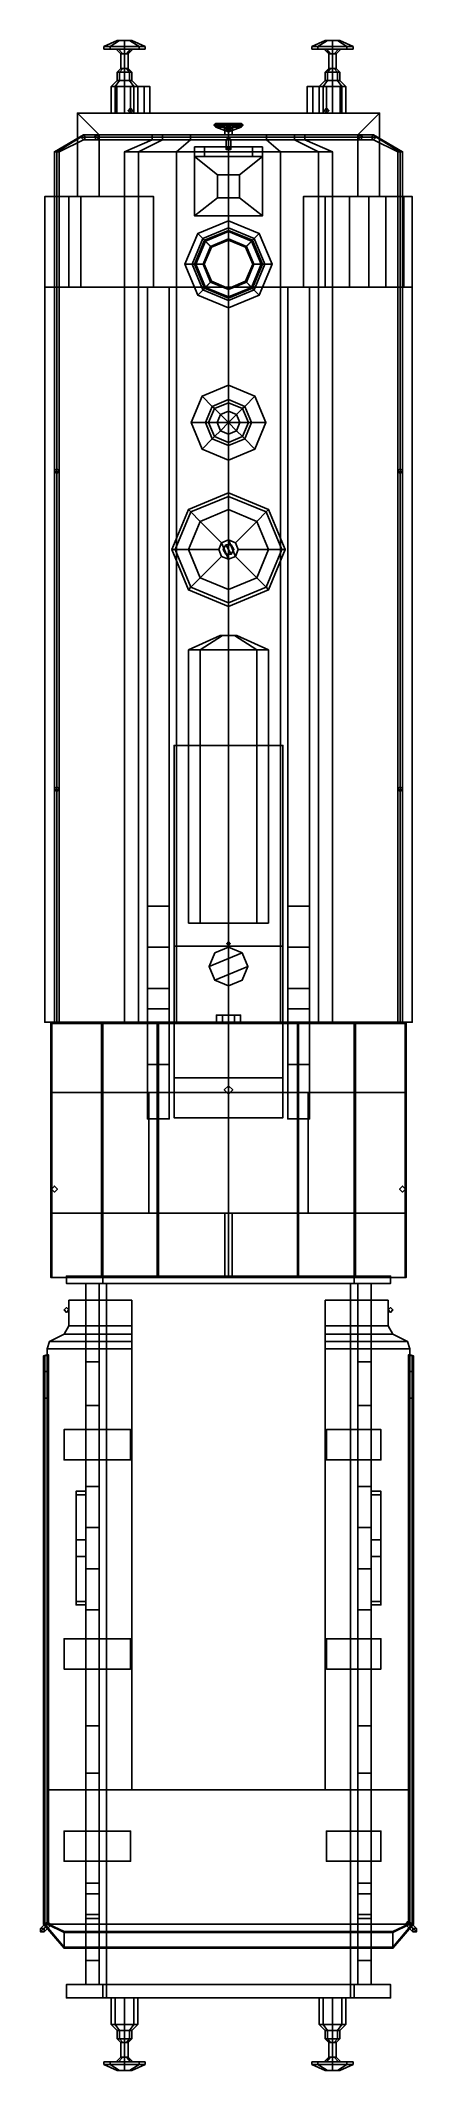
# Model space of a CAD drawing. Extents: x -1.6 to 1.6, y -8.4 to 8.4.
import ezdxf

# ---------------------------------------------------------------- set-up
doc = ezdxf.new("R2010")
doc.units = 0
doc.layers.get('0').update_dxf_attribs({"linetype": 'CONTINUOUS'})

msp = doc.modelspace()

# ---------------------------------------------------------------- linework, layer by layer
for points in [[(-1.03, 8.34, 1.04), (-0.98, 8.34, 1.16), (-0.902, 8.39, 1.082), (-0.92, 8.39, 1.04)], [(-0.98, 8.34, 0.92), (-1.03, 8.34, 1.04), (-0.92, 8.39, 1.04), (-0.902, 8.39, 0.998)], [(-0.98, 8.34, 1.16), (-1.03, 8.34, 1.04), (-1.03, 8.32, 1.04), (-0.98, 8.32, 1.16)], [(-1.03, 8.34, 1.04), (-0.98, 8.34, 0.92), (-0.98, 8.32, 0.92), (-1.03, 8.32, 1.04)], [(-0.98, 8.32, 0.92), (-0.69, 8.32, 1.04), (-0.74, 8.32, 1.16), (-1.03, 8.32, 1.04)], [(-1.03, 8.32, 1.04), (-0.74, 8.32, 1.16), (-0.86, 8.32, 1.21), (-0.98, 8.32, 1.16)], [(-0.98, 8.34, 1.16), (-0.86, 8.34, 1.21), (-0.86, 8.39, 1.1), (-0.902, 8.39, 1.082)], [(-0.86, 8.34, 0.87), (-0.98, 8.34, 0.92), (-0.902, 8.39, 0.998), (-0.86, 8.39, 0.98)], [(-0.86, 8.34, 1.21), (-0.98, 8.34, 1.16), (-0.98, 8.32, 1.16), (-0.86, 8.32, 1.21)], [(-0.98, 8.34, 0.92), (-0.86, 8.34, 0.87), (-0.86, 8.32, 0.87), (-0.98, 8.32, 0.92)], [(-0.86, 8.32, 0.87), (-0.74, 8.32, 0.92), (-0.69, 8.32, 1.04), (-0.98, 8.32, 0.92)], [(-0.89, 8.28, 1.04), (-0.875, 8.28, 1.055), (-0.909, 8.32, 1.089), (-0.93, 8.32, 1.04)], [(-0.875, 8.28, 1.025), (-0.89, 8.28, 1.04), (-0.93, 8.32, 1.04), (-0.909, 8.32, 0.991)], [(-0.818, 8.39, 0.998), (-0.92, 8.39, 1.04), (-0.902, 8.39, 1.082), (-0.8, 8.39, 1.04)], [(-0.86, 8.39, 0.98), (-0.902, 8.39, 0.998), (-0.92, 8.39, 1.04), (-0.818, 8.39, 0.998)], [(-0.875, 8.28, 1.055), (-0.86, 8.28, 1.07), (-0.86, 8.32, 1.11), (-0.909, 8.32, 1.089)], [(-0.86, 8.28, 1.01), (-0.875, 8.28, 1.025), (-0.909, 8.32, 0.991), (-0.86, 8.32, 0.97)], [(-0.8, 8.39, 1.04), (-0.902, 8.39, 1.082), (-0.86, 8.39, 1.1), (-0.818, 8.39, 1.082)], [(-0.89, 8.28, 1.04), (-0.86, 8.28, 1.01), (-0.86, 8.16, 1.01), (-0.89, 8.16, 1.04)], [(-0.86, 8.28, 1.07), (-0.89, 8.28, 1.04), (-0.89, 8.16, 1.04), (-0.86, 8.16, 1.07)], [(-0.86, 8.34, 1.21), (-0.74, 8.34, 1.16), (-0.818, 8.39, 1.082), (-0.86, 8.39, 1.1)], [(-0.74, 8.34, 0.92), (-0.86, 8.34, 0.87), (-0.86, 8.39, 0.98), (-0.818, 8.39, 0.998)], [(-0.74, 8.34, 1.16), (-0.86, 8.34, 1.21), (-0.86, 8.32, 1.21), (-0.74, 8.32, 1.16)], [(-0.86, 8.34, 0.87), (-0.74, 8.34, 0.92), (-0.74, 8.32, 0.92), (-0.86, 8.32, 0.87)], [(-0.86, 8.28, 1.07), (-0.845, 8.28, 1.055), (-0.811, 8.32, 1.089), (-0.86, 8.32, 1.11)], [(-0.845, 8.28, 1.025), (-0.86, 8.28, 1.01), (-0.86, 8.32, 0.97), (-0.811, 8.32, 0.991)], [(-0.86, 8.28, 1.01), (-0.83, 8.28, 1.04), (-0.83, 8.16, 1.04), (-0.86, 8.16, 1.01)], [(-0.83, 8.28, 1.04), (-0.86, 8.28, 1.07), (-0.86, 8.16, 1.07), (-0.83, 8.16, 1.04)], [(-0.845, 8.28, 1.055), (-0.83, 8.28, 1.04), (-0.79, 8.32, 1.04), (-0.811, 8.32, 1.089)], [(-0.83, 8.28, 1.04), (-0.845, 8.28, 1.025), (-0.811, 8.32, 0.991), (-0.79, 8.32, 1.04)], [(-0.74, 8.34, 1.16), (-0.69, 8.34, 1.04), (-0.8, 8.39, 1.04), (-0.818, 8.39, 1.082)], [(-0.69, 8.34, 1.04), (-0.74, 8.34, 0.92), (-0.818, 8.39, 0.998), (-0.8, 8.39, 1.04)], [(-0.69, 8.34, 1.04), (-0.74, 8.34, 1.16), (-0.74, 8.32, 1.16), (-0.69, 8.32, 1.04)], [(-0.74, 8.34, 0.92), (-0.69, 8.34, 1.04), (-0.69, 8.32, 1.04), (-0.74, 8.32, 0.92)], [(0.69, 8.34, 1.04), (0.74, 8.34, 1.16), (0.818, 8.39, 1.082), (0.8, 8.39, 1.04)], [(0.74, 8.34, 0.92), (0.69, 8.34, 1.04), (0.8, 8.39, 1.04), (0.818, 8.39, 0.998)], [(0.74, 8.34, 1.16), (0.69, 8.34, 1.04), (0.69, 8.32, 1.04), (0.74, 8.32, 1.16)], [(0.69, 8.34, 1.04), (0.74, 8.34, 0.92), (0.74, 8.32, 0.92), (0.69, 8.32, 1.04)], [(0.74, 8.32, 0.92), (1.03, 8.32, 1.04), (0.98, 8.32, 1.16), (0.69, 8.32, 1.04)], [(0.69, 8.32, 1.04), (0.98, 8.32, 1.16), (0.86, 8.32, 1.21), (0.74, 8.32, 1.16)], [(0.74, 8.34, 1.16), (0.86, 8.34, 1.21), (0.86, 8.39, 1.1), (0.818, 8.39, 1.082)], [(0.86, 8.34, 0.87), (0.74, 8.34, 0.92), (0.818, 8.39, 0.998), (0.86, 8.39, 0.98)], [(0.86, 8.34, 1.21), (0.74, 8.34, 1.16), (0.74, 8.32, 1.16), (0.86, 8.32, 1.21)], [(0.74, 8.34, 0.92), (0.86, 8.34, 0.87), (0.86, 8.32, 0.87), (0.74, 8.32, 0.92)], [(0.86, 8.32, 0.87), (0.98, 8.32, 0.92), (1.03, 8.32, 1.04), (0.74, 8.32, 0.92)], [(0.83, 8.28, 1.04), (0.845, 8.28, 1.055), (0.811, 8.32, 1.089), (0.79, 8.32, 1.04)], [(0.845, 8.28, 1.025), (0.83, 8.28, 1.04), (0.79, 8.32, 1.04), (0.811, 8.32, 0.991)], [(0.902, 8.39, 0.998), (0.8, 8.39, 1.04), (0.818, 8.39, 1.082), (0.92, 8.39, 1.04)], [(0.86, 8.39, 0.98), (0.818, 8.39, 0.998), (0.8, 8.39, 1.04), (0.902, 8.39, 0.998)], [(0.845, 8.28, 1.055), (0.86, 8.28, 1.07), (0.86, 8.32, 1.11), (0.811, 8.32, 1.089)], [(0.86, 8.28, 1.01), (0.845, 8.28, 1.025), (0.811, 8.32, 0.991), (0.86, 8.32, 0.97)], [(0.92, 8.39, 1.04), (0.818, 8.39, 1.082), (0.86, 8.39, 1.1), (0.902, 8.39, 1.082)], [(0.83, 8.28, 1.04), (0.86, 8.28, 1.01), (0.86, 8.16, 1.01), (0.83, 8.16, 1.04)], [(0.86, 8.28, 1.07), (0.83, 8.28, 1.04), (0.83, 8.16, 1.04), (0.86, 8.16, 1.07)], [(0.86, 8.34, 1.21), (0.98, 8.34, 1.16), (0.902, 8.39, 1.082), (0.86, 8.39, 1.1)], [(0.98, 8.34, 0.92), (0.86, 8.34, 0.87), (0.86, 8.39, 0.98), (0.902, 8.39, 0.998)], [(0.98, 8.34, 1.16), (0.86, 8.34, 1.21), (0.86, 8.32, 1.21), (0.98, 8.32, 1.16)], [(0.86, 8.34, 0.87), (0.98, 8.34, 0.92), (0.98, 8.32, 0.92), (0.86, 8.32, 0.87)], [(0.86, 8.28, 1.07), (0.875, 8.28, 1.055), (0.909, 8.32, 1.089), (0.86, 8.32, 1.11)], [(0.875, 8.28, 1.025), (0.86, 8.28, 1.01), (0.86, 8.32, 0.97), (0.909, 8.32, 0.991)], [(0.86, 8.28, 1.01), (0.89, 8.28, 1.04), (0.89, 8.16, 1.04), (0.86, 8.16, 1.01)], [(0.89, 8.28, 1.04), (0.86, 8.28, 1.07), (0.86, 8.16, 1.07), (0.89, 8.16, 1.04)], [(0.875, 8.28, 1.055), (0.89, 8.28, 1.04), (0.93, 8.32, 1.04), (0.909, 8.32, 1.089)], [(0.89, 8.28, 1.04), (0.875, 8.28, 1.025), (0.909, 8.32, 0.991), (0.93, 8.32, 1.04)], [(0.98, 8.34, 1.16), (1.03, 8.34, 1.04), (0.92, 8.39, 1.04), (0.902, 8.39, 1.082)], [(1.03, 8.34, 1.04), (0.98, 8.34, 0.92), (0.902, 8.39, 0.998), (0.92, 8.39, 1.04)], [(1.03, 8.34, 1.04), (0.98, 8.34, 1.16), (0.98, 8.32, 1.16), (1.03, 8.32, 1.04)], [(0.98, 8.34, 0.92), (1.03, 8.34, 1.04), (1.03, 8.32, 1.04), (0.98, 8.32, 0.92)], [(-0.97, 8.01, 1.04), (-0.938, 8.01, 1.118), (-0.902, 8.06, 1.082), (-0.92, 8.06, 1.04)], [(-0.938, 8.01, 0.962), (-0.97, 8.01, 1.04), (-0.92, 8.06, 1.04), (-0.902, 8.06, 0.998)], [(-0.938, 8.01, 1.118), (-0.86, 8.01, 1.15), (-0.86, 8.06, 1.1), (-0.902, 8.06, 1.082)], [(-0.86, 8.01, 0.93), (-0.938, 8.01, 0.962), (-0.902, 8.06, 0.998), (-0.86, 8.06, 0.98)], [(-0.875, 8.16, 1.055), (-0.89, 8.16, 1.04), (-0.92, 8.13, 1.04), (-0.902, 8.13, 1.082)], [(-0.89, 8.16, 1.04), (-0.875, 8.16, 1.025), (-0.902, 8.13, 0.998), (-0.92, 8.13, 1.04)], [(-0.902, 8.13, 1.082), (-0.92, 8.13, 1.04), (-0.92, 8.06, 1.04), (-0.902, 8.06, 1.082)], [(-0.92, 8.13, 1.04), (-0.902, 8.13, 0.998), (-0.902, 8.06, 0.998), (-0.92, 8.06, 1.04)], [(-0.86, 8.16, 1.07), (-0.875, 8.16, 1.055), (-0.902, 8.13, 1.082), (-0.86, 8.13, 1.1)], [(-0.875, 8.16, 1.025), (-0.86, 8.16, 1.01), (-0.86, 8.13, 0.98), (-0.902, 8.13, 0.998)], [(-0.86, 8.13, 1.1), (-0.902, 8.13, 1.082), (-0.902, 8.06, 1.082), (-0.86, 8.06, 1.1)], [(-0.902, 8.13, 0.998), (-0.86, 8.13, 0.98), (-0.86, 8.06, 0.98), (-0.902, 8.06, 0.998)], [(-0.845, 8.16, 1.055), (-0.86, 8.16, 1.07), (-0.86, 8.13, 1.1), (-0.818, 8.13, 1.082)], [(-0.86, 8.16, 1.01), (-0.845, 8.16, 1.025), (-0.818, 8.13, 0.998), (-0.86, 8.13, 0.98)], [(-0.818, 8.13, 1.082), (-0.86, 8.13, 1.1), (-0.86, 8.06, 1.1), (-0.818, 8.06, 1.082)], [(-0.86, 8.13, 0.98), (-0.818, 8.13, 0.998), (-0.818, 8.06, 0.998), (-0.86, 8.06, 0.98)], [(-0.86, 8.01, 1.15), (-0.782, 8.01, 1.118), (-0.818, 8.06, 1.082), (-0.86, 8.06, 1.1)], [(-0.782, 8.01, 0.962), (-0.86, 8.01, 0.93), (-0.86, 8.06, 0.98), (-0.818, 8.06, 0.998)], [(-0.83, 8.16, 1.04), (-0.845, 8.16, 1.055), (-0.818, 8.13, 1.082), (-0.8, 8.13, 1.04)], [(-0.845, 8.16, 1.025), (-0.83, 8.16, 1.04), (-0.8, 8.13, 1.04), (-0.818, 8.13, 0.998)], [(-0.8, 8.13, 1.04), (-0.818, 8.13, 1.082), (-0.818, 8.06, 1.082), (-0.8, 8.06, 1.04)], [(-0.818, 8.13, 0.998), (-0.8, 8.13, 1.04), (-0.8, 8.06, 1.04), (-0.818, 8.06, 0.998)], [(-0.782, 8.01, 1.118), (-0.75, 8.01, 1.04), (-0.8, 8.06, 1.04), (-0.818, 8.06, 1.082)], [(-0.75, 8.01, 1.04), (-0.782, 8.01, 0.962), (-0.818, 8.06, 0.998), (-0.8, 8.06, 1.04)], [(0.75, 8.01, 1.04), (0.782, 8.01, 1.118), (0.818, 8.06, 1.082), (0.8, 8.06, 1.04)], [(0.782, 8.01, 0.962), (0.75, 8.01, 1.04), (0.8, 8.06, 1.04), (0.818, 8.06, 0.998)], [(0.782, 8.01, 1.118), (0.86, 8.01, 1.15), (0.86, 8.06, 1.1), (0.818, 8.06, 1.082)], [(0.86, 8.01, 0.93), (0.782, 8.01, 0.962), (0.818, 8.06, 0.998), (0.86, 8.06, 0.98)], [(0.845, 8.16, 1.055), (0.83, 8.16, 1.04), (0.8, 8.13, 1.04), (0.818, 8.13, 1.082)], [(0.83, 8.16, 1.04), (0.845, 8.16, 1.025), (0.818, 8.13, 0.998), (0.8, 8.13, 1.04)], [(0.818, 8.13, 1.082), (0.8, 8.13, 1.04), (0.8, 8.06, 1.04), (0.818, 8.06, 1.082)], [(0.8, 8.13, 1.04), (0.818, 8.13, 0.998), (0.818, 8.06, 0.998), (0.8, 8.06, 1.04)], [(0.86, 8.16, 1.07), (0.845, 8.16, 1.055), (0.818, 8.13, 1.082), (0.86, 8.13, 1.1)], [(0.845, 8.16, 1.025), (0.86, 8.16, 1.01), (0.86, 8.13, 0.98), (0.818, 8.13, 0.998)], [(0.86, 8.13, 1.1), (0.818, 8.13, 1.082), (0.818, 8.06, 1.082), (0.86, 8.06, 1.1)], [(0.818, 8.13, 0.998), (0.86, 8.13, 0.98), (0.86, 8.06, 0.98), (0.818, 8.06, 0.998)], [(0.875, 8.16, 1.055), (0.86, 8.16, 1.07), (0.86, 8.13, 1.1), (0.902, 8.13, 1.082)], [(0.86, 8.16, 1.01), (0.875, 8.16, 1.025), (0.902, 8.13, 0.998), (0.86, 8.13, 0.98)], [(0.902, 8.13, 1.082), (0.86, 8.13, 1.1), (0.86, 8.06, 1.1), (0.902, 8.06, 1.082)], [(0.86, 8.13, 0.98), (0.902, 8.13, 0.998), (0.902, 8.06, 0.998), (0.86, 8.06, 0.98)], [(0.86, 8.01, 1.15), (0.938, 8.01, 1.118), (0.902, 8.06, 1.082), (0.86, 8.06, 1.1)], [(0.938, 8.01, 0.962), (0.86, 8.01, 0.93), (0.86, 8.06, 0.98), (0.902, 8.06, 0.998)], [(0.89, 8.16, 1.04), (0.875, 8.16, 1.055), (0.902, 8.13, 1.082), (0.92, 8.13, 1.04)], [(0.875, 8.16, 1.025), (0.89, 8.16, 1.04), (0.92, 8.13, 1.04), (0.902, 8.13, 0.998)], [(0.92, 8.13, 1.04), (0.902, 8.13, 1.082), (0.902, 8.06, 1.082), (0.92, 8.06, 1.04)], [(0.902, 8.13, 0.998), (0.92, 8.13, 1.04), (0.92, 8.06, 1.04), (0.902, 8.06, 0.998)], [(0.938, 8.01, 1.118), (0.97, 8.01, 1.04), (0.92, 8.06, 1.04), (0.902, 8.06, 1.082)], [(0.97, 8.01, 1.04), (0.938, 8.01, 0.962), (0.902, 8.06, 0.998), (0.92, 8.06, 1.04)], [(-0.97, 7.79, 1.46), (-0.923, 7.79, 1.573), (-0.923, 8.01, 1.573), (-0.97, 8.01, 1.46)], [(-0.923, 8.01, 1.573), (-0.65, 8.01, 1.46), (-0.697, 8.01, 1.347), (-0.97, 8.01, 1.46)], [(-0.923, 7.79, 1.347), (-0.97, 7.79, 1.46), (-0.97, 8.01, 1.46), (-0.923, 8.01, 1.347)], [(-0.97, 8.01, 1.46), (-0.697, 8.01, 1.347), (-0.81, 8.01, 1.3), (-0.923, 8.01, 1.347)], [(-0.938, 8.01, 1.118), (-0.97, 8.01, 1.04), (-0.97, 7.79, 1.04), (-0.938, 7.79, 1.118)], [(-0.97, 8.01, 1.04), (-0.938, 8.01, 0.962), (-0.938, 7.79, 0.962), (-0.97, 7.79, 1.04)], [(-0.86, 8.01, 1.15), (-0.938, 8.01, 1.118), (-0.938, 7.79, 1.118), (-0.86, 7.79, 1.15)], [(-0.938, 8.01, 0.962), (-0.86, 8.01, 0.93), (-0.86, 7.79, 0.93), (-0.938, 7.79, 0.962)], [(-0.81, 8.01, 1.62), (-0.697, 8.01, 1.573), (-0.65, 8.01, 1.46), (-0.923, 8.01, 1.573)], [(-0.81, 7.79, 1.3), (-0.923, 7.79, 1.347), (-0.923, 8.01, 1.347), (-0.81, 8.01, 1.3)], [(-0.923, 7.79, 1.573), (-0.81, 7.79, 1.62), (-0.81, 8.01, 1.62), (-0.923, 8.01, 1.573)], [(-0.782, 8.01, 1.118), (-0.86, 8.01, 1.15), (-0.86, 7.79, 1.15), (-0.782, 7.79, 1.118)], [(-0.86, 8.01, 0.93), (-0.782, 8.01, 0.962), (-0.782, 7.79, 0.962), (-0.86, 7.79, 0.93)], [(-0.697, 7.79, 1.347), (-0.81, 7.79, 1.3), (-0.81, 8.01, 1.3), (-0.697, 8.01, 1.347)], [(-0.81, 7.79, 1.62), (-0.697, 7.79, 1.573), (-0.697, 8.01, 1.573), (-0.81, 8.01, 1.62)], [(-0.75, 8.01, 1.04), (-0.782, 8.01, 1.118), (-0.782, 7.79, 1.118), (-0.75, 7.79, 1.04)], [(-0.782, 8.01, 0.962), (-0.75, 8.01, 1.04), (-0.75, 7.79, 1.04), (-0.782, 7.79, 0.962)], [(-0.697, 7.79, 1.573), (-0.65, 7.79, 1.46), (-0.65, 8.01, 1.46), (-0.697, 8.01, 1.573)], [(-0.65, 7.79, 1.46), (-0.697, 7.79, 1.347), (-0.697, 8.01, 1.347), (-0.65, 8.01, 1.46)], [(0.65, 7.79, 1.46), (0.697, 7.79, 1.573), (0.697, 8.01, 1.573), (0.65, 8.01, 1.46)], [(0.697, 7.79, 1.347), (0.65, 7.79, 1.46), (0.65, 8.01, 1.46), (0.697, 8.01, 1.347)], [(0.697, 8.01, 1.573), (0.97, 8.01, 1.46), (0.923, 8.01, 1.347), (0.65, 8.01, 1.46)], [(0.65, 8.01, 1.46), (0.923, 8.01, 1.347), (0.81, 8.01, 1.3), (0.697, 8.01, 1.347)], [(0.697, 7.79, 1.573), (0.81, 7.79, 1.62), (0.81, 8.01, 1.62), (0.697, 8.01, 1.573)], [(0.81, 7.79, 1.3), (0.697, 7.79, 1.347), (0.697, 8.01, 1.347), (0.81, 8.01, 1.3)], [(0.81, 8.01, 1.62), (0.923, 8.01, 1.573), (0.97, 8.01, 1.46), (0.697, 8.01, 1.573)], [(0.782, 8.01, 1.118), (0.75, 8.01, 1.04), (0.75, 7.79, 1.04), (0.782, 7.79, 1.118)], [(0.75, 8.01, 1.04), (0.782, 8.01, 0.962), (0.782, 7.79, 0.962), (0.75, 7.79, 1.04)], [(0.86, 8.01, 1.15), (0.782, 8.01, 1.118), (0.782, 7.79, 1.118), (0.86, 7.79, 1.15)], [(0.782, 8.01, 0.962), (0.86, 8.01, 0.93), (0.86, 7.79, 0.93), (0.782, 7.79, 0.962)], [(0.81, 7.79, 1.62), (0.923, 7.79, 1.573), (0.923, 8.01, 1.573), (0.81, 8.01, 1.62)], [(0.923, 7.79, 1.347), (0.81, 7.79, 1.3), (0.81, 8.01, 1.3), (0.923, 8.01, 1.347)], [(0.938, 8.01, 1.118), (0.86, 8.01, 1.15), (0.86, 7.79, 1.15), (0.938, 7.79, 1.118)], [(0.86, 8.01, 0.93), (0.938, 8.01, 0.962), (0.938, 7.79, 0.962), (0.86, 7.79, 0.93)], [(0.923, 7.79, 1.573), (0.97, 7.79, 1.46), (0.97, 8.01, 1.46), (0.923, 8.01, 1.573)], [(0.97, 7.79, 1.46), (0.923, 7.79, 1.347), (0.923, 8.01, 1.347), (0.97, 8.01, 1.46)], [(0.97, 8.01, 1.04), (0.938, 8.01, 1.118), (0.938, 7.79, 1.118), (0.97, 7.79, 1.04)], [(0.938, 8.01, 0.962), (0.97, 8.01, 1.04), (0.97, 7.79, 1.04), (0.938, 7.79, 0.962)], [(1.25, 7.79, 1.22), (1.25, 7.79, 0.83), (-1.25, 7.79, 0.83), (-1.25, 7.79, 1.22)], [(1.07, 7.61, 1.22), (1.25, 7.79, 1.22), (-1.25, 7.79, 1.22), (-1.07, 7.61, 1.22)], [(-1.07, 7.61, 0.83), (-1.25, 7.79, 0.83), (1.25, 7.79, 0.83), (1.07, 7.61, 0.83)], [(-1.25, 7.79, 1.22), (-1.25, 7.79, 0.83), (-1.25, 7.1, 0.83), (-1.25, 7.1, 1.22)], [(-1.07, 7.1, 0.83), (-1.25, 7.1, 0.83), (-1.25, 7.79, 0.83), (-1.07, 7.61, 0.83)], [(-1.07, 7.61, 1.22), (-1.25, 7.79, 1.22), (-1.25, 7.1, 1.22), (-1.07, 7.1, 1.22)], [(-0.97, 7.79, 1.46), (-0.697, 7.79, 1.347), (-0.65, 7.79, 1.46), (-0.923, 7.79, 1.573)], [(-0.923, 7.79, 1.347), (-0.81, 7.79, 1.3), (-0.697, 7.79, 1.347), (-0.97, 7.79, 1.46)], [(-0.923, 7.79, 1.573), (-0.65, 7.79, 1.46), (-0.697, 7.79, 1.573), (-0.81, 7.79, 1.62)], [(-0.81, 7.83, 1.18), (-0.83, 7.81, 1.18), (-0.83, 7.81, 1.31), (-0.81, 7.83, 1.3)], [(-0.83, 7.81, 1.18), (-0.81, 7.79, 1.18), (-0.81, 7.79, 1.3), (-0.83, 7.81, 1.31)], [(-0.79, 7.81, 1.18), (-0.81, 7.83, 1.18), (-0.81, 7.83, 1.3), (-0.79, 7.81, 1.31)], [(-0.81, 7.79, 1.18), (-0.79, 7.81, 1.18), (-0.79, 7.81, 1.31), (-0.81, 7.79, 1.3)], [(0.65, 7.79, 1.46), (0.923, 7.79, 1.347), (0.97, 7.79, 1.46), (0.697, 7.79, 1.573)], [(0.697, 7.79, 1.347), (0.81, 7.79, 1.3), (0.923, 7.79, 1.347), (0.65, 7.79, 1.46)], [(0.697, 7.79, 1.573), (0.97, 7.79, 1.46), (0.923, 7.79, 1.573), (0.81, 7.79, 1.62)], [(0.81, 7.83, 1.18), (0.79, 7.81, 1.18), (0.79, 7.81, 1.31), (0.81, 7.83, 1.3)], [(0.79, 7.81, 1.18), (0.81, 7.79, 1.18), (0.81, 7.79, 1.3), (0.79, 7.81, 1.31)], [(0.83, 7.81, 1.18), (0.81, 7.83, 1.18), (0.81, 7.83, 1.3), (0.83, 7.81, 1.31)], [(0.81, 7.79, 1.18), (0.83, 7.81, 1.18), (0.83, 7.81, 1.31), (0.81, 7.79, 1.3)], [(1.25, 7.1, 0.83), (1.07, 7.1, 0.83), (1.07, 7.61, 0.83), (1.25, 7.79, 0.83)], [(1.25, 7.79, 1.22), (1.07, 7.61, 1.22), (1.07, 7.1, 1.22), (1.25, 7.1, 1.22)], [(1.25, 7.1, 1.22), (1.25, 7.1, 0.83), (1.25, 7.79, 0.83), (1.25, 7.79, 1.22)], [(-1.22, 7.59, 2.52), (-1.2, 7.61, 2.5), (-1.44, 7.47, 2.5), (-1.42, 7.47, 2.52)], [(-1.2, 7.61, 2.5), (-1.22, 7.59, 2.48), (-1.42, 7.47, 2.48), (-1.44, 7.47, 2.5)], [(-1.22, 7.59, 2.08), (-1.2, 7.61, 2.06), (-1.44, 7.47, 2.06), (-1.42, 7.47, 2.08)], [(-1.2, 7.61, 2.06), (-1.22, 7.59, 2.04), (-1.42, 7.47, 2.04), (-1.44, 7.47, 2.06)], [(-1.22, 7.59, 2.48), (-1.2, 7.57, 2.5), (-1.4, 7.47, 2.5), (-1.42, 7.47, 2.48)], [(-1.2, 7.57, 2.5), (-1.22, 7.59, 2.52), (-1.42, 7.47, 2.52), (-1.4, 7.47, 2.5)], [(-1.22, 7.59, 2.04), (-1.2, 7.57, 2.06), (-1.4, 7.47, 2.06), (-1.42, 7.47, 2.04)], [(-1.2, 7.57, 2.06), (-1.22, 7.59, 2.08), (-1.42, 7.47, 2.08), (-1.4, 7.47, 2.06)], [(-1.2, 7.61, 1.22), (-1.22, 7.59, 1.22), (-1.22, 7.59, 2.48), (-1.2, 7.61, 2.5)], [(-1.2, 7.61, 2.5), (-1.22, 7.59, 2.52), (-1.11, 7.59, 2.52), (-1.09, 7.61, 2.5)], [(-1.22, 7.59, 1.22), (-1.2, 7.57, 1.22), (-1.2, 7.57, 2.5), (-1.22, 7.59, 2.48)], [(-1.22, 7.59, 2.52), (-1.2, 7.57, 2.5), (-1.09, 7.57, 2.5), (-1.11, 7.59, 2.52)], [(-1.18, 7.59, 1.22), (-1.2, 7.61, 1.22), (-1.2, 7.61, 2.5), (-1.18, 7.59, 2.48)], [(-1.18, 7.59, 2.48), (-1.2, 7.61, 2.5), (-1.09, 7.61, 2.5), (-1.07, 7.59, 2.48)], [(-1.2, 7.57, 1.22), (-1.18, 7.59, 1.22), (-1.18, 7.59, 2.48), (-1.2, 7.57, 2.5)], [(-1.2, 7.57, 2.5), (-1.18, 7.59, 2.48), (-1.07, 7.59, 2.48), (-1.09, 7.57, 2.5)], [(-1.09, 7.61, 2.84), (-1.11, 7.59, 2.86), (1.11, 7.59, 2.86), (1.09, 7.61, 2.84)], [(-1.11, 7.59, 2.86), (-1.09, 7.61, 2.84), (-1.09, 7.61, 2.5), (-1.11, 7.59, 2.52)], [(-1.11, 7.59, 2.86), (-1.09, 7.57, 2.84), (1.09, 7.57, 2.84), (1.11, 7.59, 2.86)], [(-1.09, 7.57, 2.84), (-1.11, 7.59, 2.86), (-1.11, 7.59, 2.52), (-1.09, 7.57, 2.5)], [(-1.07, 7.59, 2.82), (-1.09, 7.61, 2.84), (1.09, 7.61, 2.84), (1.07, 7.59, 2.82)], [(-1.09, 7.61, 2.84), (-1.07, 7.59, 2.82), (-1.07, 7.59, 2.48), (-1.09, 7.61, 2.5)], [(-1.09, 7.57, 2.84), (-1.07, 7.59, 2.82), (1.07, 7.59, 2.82), (1.09, 7.57, 2.84)], [(-1.07, 7.59, 2.82), (-1.09, 7.57, 2.84), (-1.09, 7.57, 2.5), (-1.07, 7.59, 2.48)], [(-1.07, 7.61, 1.22), (-1.07, 7.61, 0.83), (1.07, 7.61, 0.83), (1.07, 7.61, 1.22)], [(-1.07, 7.1, 1.22), (-1.07, 7.1, 0.83), (-1.07, 7.61, 0.83), (-1.07, 7.61, 1.22)], [(-0.86, 7.47, 2.04), (-0.745, 7.47, 2.47), (-0.546, 7.57, 2.355), (-0.63, 7.57, 2.04)], [(-0.745, 7.47, 1.61), (-0.86, 7.47, 2.04), (-0.63, 7.57, 2.04), (-0.546, 7.57, 1.725)], [(-0.745, 7.47, 2.47), (-0.43, 7.47, 2.785), (-0.315, 7.57, 2.586), (-0.546, 7.57, 2.355)], [(-0.43, 7.47, 1.295), (-0.745, 7.47, 1.61), (-0.546, 7.57, 1.725), (-0.315, 7.57, 1.494)], [(-0.63, 7.57, 2.04), (-0.546, 7.57, 2.355), (-0.546, 7.61, 2.355), (-0.63, 7.61, 2.04)], [(-0.546, 7.57, 1.725), (-0.63, 7.57, 2.04), (-0.63, 7.61, 2.04), (-0.546, 7.61, 1.725)], [(-0.546, 7.61, 2.355), (0.63, 7.61, 2.04), (0.546, 7.61, 1.725), (-0.63, 7.61, 2.04)], [(-0.63, 7.61, 2.04), (0.546, 7.61, 1.725), (0.315, 7.61, 1.494), (-0.546, 7.61, 1.725)], [(-0.546, 7.57, 2.355), (-0.315, 7.57, 2.586), (-0.315, 7.61, 2.586), (-0.546, 7.61, 2.355)], [(-0.315, 7.57, 1.494), (-0.546, 7.57, 1.725), (-0.546, 7.61, 1.725), (-0.315, 7.61, 1.494)], [(-0.315, 7.61, 2.586), (0.546, 7.61, 2.355), (0.63, 7.61, 2.04), (-0.546, 7.61, 2.355)], [(-0.546, 7.61, 1.725), (0.315, 7.61, 1.494), (0, 7.61, 1.41), (-0.315, 7.61, 1.494)], [(-0.43, 7.47, 2.785), (0, 7.47, 2.9), (0, 7.57, 2.67), (-0.315, 7.57, 2.586)], [(0, 7.47, 1.18), (-0.43, 7.47, 1.295), (-0.315, 7.57, 1.494), (0, 7.57, 1.41)], [(-0.315, 7.57, 2.586), (0, 7.57, 2.67), (0, 7.61, 2.67), (-0.315, 7.61, 2.586)], [(0, 7.57, 1.41), (-0.315, 7.57, 1.494), (-0.315, 7.61, 1.494), (0, 7.61, 1.41)], [(0, 7.61, 2.67), (0.315, 7.61, 2.586), (0.546, 7.61, 2.355), (-0.315, 7.61, 2.586)], [(-0.12, 7.69, 2.04), (-0.105, 7.705, 2.04), (-0.074, 7.705, 1.966), (-0.085, 7.69, 1.955)], [(-0.085, 7.69, 2.125), (-0.074, 7.705, 2.114), (-0.105, 7.705, 2.04), (-0.12, 7.69, 2.04)], [(-0.105, 7.675, 2.04), (-0.12, 7.69, 2.04), (-0.085, 7.69, 1.955), (-0.074, 7.675, 1.966)], [(-0.074, 7.675, 2.114), (-0.085, 7.69, 2.125), (-0.12, 7.69, 2.04), (-0.105, 7.675, 2.04)], [(-0.105, 7.705, 2.04), (-0.09, 7.69, 2.04), (-0.064, 7.69, 1.976), (-0.074, 7.705, 1.966)], [(-0.074, 7.705, 2.114), (-0.064, 7.69, 2.104), (-0.09, 7.69, 2.04), (-0.105, 7.705, 2.04)], [(0, 7.665, 2.04), (0, 7.65, 2.025), (-0.084, 7.69, 2.025), (-0.105, 7.705, 2.04)], [(0, 7.65, 2.055), (0, 7.665, 2.04), (-0.105, 7.705, 2.04), (-0.084, 7.69, 2.055)], [(-0.09, 7.69, 2.04), (-0.105, 7.675, 2.04), (-0.074, 7.675, 1.966), (-0.064, 7.69, 1.976)], [(-0.064, 7.69, 2.104), (-0.074, 7.675, 2.114), (-0.105, 7.675, 2.04), (-0.09, 7.69, 2.04)], [(0, 7.635, 2.04), (0, 7.65, 2.055), (-0.084, 7.69, 2.055), (-0.105, 7.675, 2.04)], [(0, 7.65, 2.025), (0, 7.635, 2.04), (-0.105, 7.675, 2.04), (-0.084, 7.69, 2.025)], [(-0.085, 7.69, 1.955), (-0.074, 7.705, 1.966), (0, 7.705, 1.935), (0, 7.69, 1.92)], [(0, 7.69, 2.16), (0, 7.705, 2.145), (-0.074, 7.705, 2.114), (-0.085, 7.69, 2.125)], [(-0.074, 7.675, 1.966), (-0.085, 7.69, 1.955), (0, 7.69, 1.92), (0, 7.675, 1.935)], [(0, 7.675, 2.145), (0, 7.69, 2.16), (-0.085, 7.69, 2.125), (-0.074, 7.675, 2.114)], [(-0.074, 7.705, 1.966), (-0.064, 7.69, 1.976), (0, 7.69, 1.95), (0, 7.705, 1.935)], [(0, 7.705, 2.145), (0, 7.69, 2.13), (-0.064, 7.69, 2.104), (-0.074, 7.705, 2.114)], [(-0.064, 7.69, 1.976), (-0.074, 7.675, 1.966), (0, 7.675, 1.935), (0, 7.69, 1.95)], [(0, 7.69, 2.13), (0, 7.675, 2.145), (-0.074, 7.675, 2.114), (-0.064, 7.69, 2.104)], [(-0.03, 7.61, 2.04), (0, 7.61, 2.07), (0, 7.66, 2.07), (-0.03, 7.66, 2.04)], [(0, 7.61, 2.01), (-0.03, 7.61, 2.04), (-0.03, 7.66, 2.04), (0, 7.66, 2.01)], [(0, 7.66, 2.07), (0.03, 7.66, 2.04), (0, 7.66, 2.01), (-0.03, 7.66, 2.04)], [(0, 7.505, 2.82), (-0.02, 7.49, 2.84), (-0.02, 7.57, 2.84), (0, 7.59, 2.82)], [(-0.02, 7.49, 2.84), (0, 7.487, 2.86), (0, 7.59, 2.86), (-0.02, 7.57, 2.84)], [(0, 7.665, 2.04), (-0.015, 7.65, 2.04), (-0.015, 7.69, 2.124), (0, 7.705, 2.145)], [(-0.015, 7.65, 2.04), (0, 7.665, 2.04), (0, 7.705, 1.935), (-0.015, 7.69, 1.956)], [(-0.015, 7.65, 2.04), (0, 7.635, 2.04), (0, 7.675, 2.145), (-0.015, 7.69, 2.124)], [(0, 7.635, 2.04), (-0.015, 7.65, 2.04), (-0.015, 7.69, 1.956), (0, 7.675, 1.935)], [(0, 7.69, 1.92), (0, 7.705, 1.935), (0.074, 7.705, 1.966), (0.085, 7.69, 1.955)], [(0, 7.705, 1.935), (0, 7.69, 1.95), (0.064, 7.69, 1.976), (0.074, 7.705, 1.966)], [(0.085, 7.69, 2.125), (0.074, 7.705, 2.114), (0, 7.705, 2.145), (0, 7.69, 2.16)], [(0.074, 7.705, 2.114), (0.064, 7.69, 2.104), (0, 7.69, 2.13), (0, 7.705, 2.145)], [(0.015, 7.65, 2.04), (0, 7.665, 2.04), (0, 7.705, 2.145), (0.015, 7.69, 2.124)], [(0, 7.665, 2.04), (0, 7.65, 2.055), (0.084, 7.69, 2.055), (0.105, 7.705, 2.04)], [(0, 7.65, 2.025), (0, 7.665, 2.04), (0.105, 7.705, 2.04), (0.084, 7.69, 2.025)], [(0, 7.665, 2.04), (0.015, 7.65, 2.04), (0.015, 7.69, 1.956), (0, 7.705, 1.935)], [(0, 7.69, 1.95), (0, 7.675, 1.935), (0.074, 7.675, 1.966), (0.064, 7.69, 1.976)], [(0, 7.675, 1.935), (0, 7.69, 1.92), (0.085, 7.69, 1.955), (0.074, 7.675, 1.966)], [(0.064, 7.69, 2.104), (0.074, 7.675, 2.114), (0, 7.675, 2.145), (0, 7.69, 2.13)], [(0.074, 7.675, 2.114), (0.085, 7.69, 2.125), (0, 7.69, 2.16), (0, 7.675, 2.145)], [(0, 7.635, 2.04), (0.015, 7.65, 2.04), (0.015, 7.69, 2.124), (0, 7.675, 2.145)], [(0, 7.635, 2.04), (0, 7.65, 2.025), (0.084, 7.69, 2.025), (0.105, 7.675, 2.04)], [(0, 7.65, 2.055), (0, 7.635, 2.04), (0.105, 7.675, 2.04), (0.084, 7.69, 2.055)], [(0.015, 7.65, 2.04), (0, 7.635, 2.04), (0, 7.675, 1.935), (0.015, 7.69, 1.956)], [(0, 7.61, 2.07), (0.03, 7.61, 2.04), (0.03, 7.66, 2.04), (0, 7.66, 2.07)], [(0.03, 7.61, 2.04), (0, 7.61, 2.01), (0, 7.66, 2.01), (0.03, 7.66, 2.04)], [(0, 7.57, 2.67), (0.315, 7.57, 2.586), (0.315, 7.61, 2.586), (0, 7.61, 2.67)], [(0.315, 7.57, 1.494), (0, 7.57, 1.41), (0, 7.61, 1.41), (0.315, 7.61, 1.494)], [(0.02, 7.49, 2.84), (0, 7.505, 2.82), (0, 7.59, 2.82), (0.02, 7.57, 2.84)], [(0, 7.487, 2.86), (0.02, 7.49, 2.84), (0.02, 7.57, 2.84), (0, 7.59, 2.86)], [(0, 7.47, 2.9), (0.43, 7.47, 2.785), (0.315, 7.57, 2.586), (0, 7.57, 2.67)], [(0.43, 7.47, 1.295), (0, 7.47, 1.18), (0, 7.57, 1.41), (0.315, 7.57, 1.494)], [(0.074, 7.705, 1.966), (0.064, 7.69, 1.976), (0.09, 7.69, 2.04), (0.105, 7.705, 2.04)], [(0.105, 7.705, 2.04), (0.09, 7.69, 2.04), (0.064, 7.69, 2.104), (0.074, 7.705, 2.114)], [(0.064, 7.69, 1.976), (0.074, 7.675, 1.966), (0.105, 7.675, 2.04), (0.09, 7.69, 2.04)], [(0.09, 7.69, 2.04), (0.105, 7.675, 2.04), (0.074, 7.675, 2.114), (0.064, 7.69, 2.104)], [(0.085, 7.69, 1.955), (0.074, 7.705, 1.966), (0.105, 7.705, 2.04), (0.12, 7.69, 2.04)], [(0.12, 7.69, 2.04), (0.105, 7.705, 2.04), (0.074, 7.705, 2.114), (0.085, 7.69, 2.125)], [(0.074, 7.675, 1.966), (0.085, 7.69, 1.955), (0.12, 7.69, 2.04), (0.105, 7.675, 2.04)], [(0.105, 7.675, 2.04), (0.12, 7.69, 2.04), (0.085, 7.69, 2.125), (0.074, 7.675, 2.114)], [(0.315, 7.57, 2.586), (0.546, 7.57, 2.355), (0.546, 7.61, 2.355), (0.315, 7.61, 2.586)], [(0.546, 7.57, 1.725), (0.315, 7.57, 1.494), (0.315, 7.61, 1.494), (0.546, 7.61, 1.725)], [(0.43, 7.47, 2.785), (0.745, 7.47, 2.47), (0.546, 7.57, 2.355), (0.315, 7.57, 2.586)], [(0.745, 7.47, 1.61), (0.43, 7.47, 1.295), (0.315, 7.57, 1.494), (0.546, 7.57, 1.725)], [(0.546, 7.57, 2.355), (0.63, 7.57, 2.04), (0.63, 7.61, 2.04), (0.546, 7.61, 2.355)], [(0.63, 7.57, 2.04), (0.546, 7.57, 1.725), (0.546, 7.61, 1.725), (0.63, 7.61, 2.04)], [(0.745, 7.47, 2.47), (0.86, 7.47, 2.04), (0.63, 7.57, 2.04), (0.546, 7.57, 2.355)], [(0.86, 7.47, 2.04), (0.745, 7.47, 1.61), (0.546, 7.57, 1.725), (0.63, 7.57, 2.04)], [(1.07, 7.61, 1.22), (1.07, 7.61, 0.83), (1.07, 7.1, 0.83), (1.07, 7.1, 1.22)], [(1.07, 7.59, 2.48), (1.09, 7.61, 2.5), (1.2, 7.61, 2.5), (1.18, 7.59, 2.48)], [(1.07, 7.59, 2.82), (1.09, 7.61, 2.84), (1.09, 7.61, 2.5), (1.07, 7.59, 2.48)], [(1.09, 7.57, 2.5), (1.07, 7.59, 2.48), (1.18, 7.59, 2.48), (1.2, 7.57, 2.5)], [(1.09, 7.57, 2.84), (1.07, 7.59, 2.82), (1.07, 7.59, 2.48), (1.09, 7.57, 2.5)], [(1.09, 7.61, 2.5), (1.11, 7.59, 2.52), (1.22, 7.59, 2.52), (1.2, 7.61, 2.5)], [(1.09, 7.61, 2.84), (1.11, 7.59, 2.86), (1.11, 7.59, 2.52), (1.09, 7.61, 2.5)], [(1.11, 7.59, 2.52), (1.09, 7.57, 2.5), (1.2, 7.57, 2.5), (1.22, 7.59, 2.52)], [(1.11, 7.59, 2.86), (1.09, 7.57, 2.84), (1.09, 7.57, 2.5), (1.11, 7.59, 2.52)], [(1.2, 7.61, 1.22), (1.18, 7.59, 1.22), (1.18, 7.59, 2.48), (1.2, 7.61, 2.5)], [(1.18, 7.59, 1.22), (1.2, 7.57, 1.22), (1.2, 7.57, 2.5), (1.18, 7.59, 2.48)], [(1.22, 7.59, 1.22), (1.2, 7.61, 1.22), (1.2, 7.61, 2.5), (1.22, 7.59, 2.48)], [(1.2, 7.61, 2.5), (1.22, 7.59, 2.52), (1.42, 7.47, 2.52), (1.44, 7.47, 2.5)], [(1.22, 7.59, 2.48), (1.2, 7.61, 2.5), (1.44, 7.47, 2.5), (1.42, 7.47, 2.48)], [(1.22, 7.59, 2.04), (1.2, 7.61, 2.06), (1.44, 7.47, 2.06), (1.42, 7.47, 2.04)], [(1.2, 7.61, 2.06), (1.22, 7.59, 2.08), (1.42, 7.47, 2.08), (1.44, 7.47, 2.06)], [(1.2, 7.57, 1.22), (1.22, 7.59, 1.22), (1.22, 7.59, 2.48), (1.2, 7.57, 2.5)], [(1.22, 7.59, 2.52), (1.2, 7.57, 2.5), (1.4, 7.47, 2.5), (1.42, 7.47, 2.52)], [(1.2, 7.57, 2.5), (1.22, 7.59, 2.48), (1.42, 7.47, 2.48), (1.4, 7.47, 2.5)], [(1.2, 7.57, 2.06), (1.22, 7.59, 2.04), (1.42, 7.47, 2.04), (1.4, 7.47, 2.06)], [(1.22, 7.59, 2.08), (1.2, 7.57, 2.06), (1.4, 7.47, 2.06), (1.42, 7.47, 2.08)], [(-1.42, 7.47, 2.52), (-1.44, 7.47, 2.5), (-1.44, 0.27, 2.5), (-1.42, 0.27, 2.52)], [(-1.44, 7.47, 2.5), (-1.42, 7.47, 2.48), (-1.42, 0.27, 2.48), (-1.44, 0.27, 2.5)], [(-1.44, 7.47, 2.06), (-1.42, 7.47, 2.04), (-1.42, 0.27, 2.04), (-1.44, 0.27, 2.06)], [(-1.42, 7.47, 2.08), (-1.44, 7.47, 2.06), (-1.44, 0.27, 2.06), (-1.42, 0.27, 2.08)], [(-1.4, 7.47, 2.5), (-1.42, 7.47, 2.52), (-1.42, 0.27, 2.52), (-1.4, 0.27, 2.5)], [(-1.42, 7.47, 2.48), (-1.4, 7.47, 2.5), (-1.4, 0.27, 2.5), (-1.42, 0.27, 2.48)], [(-1.42, 7.47, 2.04), (-1.4, 7.47, 2.06), (-1.4, 0.27, 2.06), (-1.42, 0.27, 2.04)], [(-1.4, 7.47, 2.06), (-1.42, 7.47, 2.08), (-1.42, 0.27, 2.08), (-1.4, 0.27, 2.06)], [(-0.86, 0.27, 2.04), (-0.745, 0.27, 2.47), (-0.745, 7.47, 2.47), (-0.86, 7.47, 2.04)], [(-0.745, 0.27, 1.61), (-0.86, 0.27, 2.04), (-0.86, 7.47, 2.04), (-0.745, 7.47, 1.61)], [(-0.745, 0.27, 2.47), (-0.43, 0.27, 2.785), (-0.43, 7.47, 2.785), (-0.745, 7.47, 2.47)], [(-0.43, 0.27, 1.295), (-0.745, 0.27, 1.61), (-0.745, 7.47, 1.61), (-0.43, 7.47, 1.295)], [(-0.43, 0.27, 2.785), (0, 0.27, 2.9), (0, 7.47, 2.9), (-0.43, 7.47, 2.785)], [(0, 0.27, 1.18), (-0.43, 0.27, 1.295), (-0.43, 7.47, 1.295), (0, 7.47, 1.18)], [(-0.28, 7.43, 3.33), (-0.198, 7.43, 3.528), (-0.198, 7.51, 3.528), (-0.28, 7.51, 3.33)], [(-0.198, 7.43, 3.132), (-0.28, 7.43, 3.33), (-0.28, 7.51, 3.33), (-0.198, 7.51, 3.132)], [(-0.198, 7.51, 3.528), (0.28, 7.51, 3.33), (0.198, 7.51, 3.132), (-0.28, 7.51, 3.33)], [(-0.28, 7.51, 3.33), (0.198, 7.51, 3.132), (0, 7.51, 3.05), (-0.198, 7.51, 3.132)], [(0.28, 7.43, 3.71), (0.28, 7.43, 2.82), (-0.28, 7.43, 2.82), (-0.28, 7.43, 3.71)], [(-0.28, 7.43, 3.71), (-0.28, 7.43, 2.82), (-0.28, 6.94, 2.82), (-0.28, 6.94, 3.71)], [(-0.09, 7.28, 3.89), (-0.28, 7.43, 3.71), (-0.28, 6.94, 3.71), (-0.09, 7.09, 3.89)], [(0.09, 7.28, 3.89), (0.28, 7.43, 3.71), (-0.28, 7.43, 3.71), (-0.09, 7.28, 3.89)], [(-0.198, 7.43, 3.528), (0, 7.43, 3.61), (0, 7.51, 3.61), (-0.198, 7.51, 3.528)], [(0, 7.43, 3.05), (-0.198, 7.43, 3.132), (-0.198, 7.51, 3.132), (0, 7.51, 3.05)], [(0, 7.51, 3.61), (0.198, 7.51, 3.528), (0.28, 7.51, 3.33), (-0.198, 7.51, 3.528)], [(0, 7.43, 3.61), (0.198, 7.43, 3.528), (0.198, 7.51, 3.528), (0, 7.51, 3.61)], [(0.198, 7.43, 3.132), (0, 7.43, 3.05), (0, 7.51, 3.05), (0.198, 7.51, 3.132)], [(0, 0.27, 2.9), (0.43, 0.27, 2.785), (0.43, 7.47, 2.785), (0, 7.47, 2.9)], [(0.43, 0.27, 1.295), (0, 0.27, 1.18), (0, 7.47, 1.18), (0.43, 7.47, 1.295)], [(0.28, 6.94, 3.71), (0.28, 7.43, 3.71), (0.09, 7.28, 3.89), (0.09, 7.09, 3.89)], [(0.198, 7.43, 3.528), (0.28, 7.43, 3.33), (0.28, 7.51, 3.33), (0.198, 7.51, 3.528)], [(0.28, 7.43, 3.33), (0.198, 7.43, 3.132), (0.198, 7.51, 3.132), (0.28, 7.51, 3.33)], [(0.28, 6.94, 2.82), (0.28, 7.43, 2.82), (0.28, 7.43, 3.71), (0.28, 6.94, 3.71)], [(0.43, 0.27, 2.785), (0.745, 0.27, 2.47), (0.745, 7.47, 2.47), (0.43, 7.47, 2.785)], [(0.745, 0.27, 1.61), (0.43, 0.27, 1.295), (0.43, 7.47, 1.295), (0.745, 7.47, 1.61)], [(0.745, 0.27, 2.47), (0.86, 0.27, 2.04), (0.86, 7.47, 2.04), (0.745, 7.47, 2.47)], [(0.86, 0.27, 2.04), (0.745, 0.27, 1.61), (0.745, 7.47, 1.61), (0.86, 7.47, 2.04)], [(1.4, 7.47, 2.5), (1.42, 7.47, 2.48), (1.42, 0.27, 2.48), (1.4, 0.27, 2.5)], [(1.42, 7.47, 2.52), (1.4, 7.47, 2.5), (1.4, 0.27, 2.5), (1.42, 0.27, 2.52)], [(1.4, 7.47, 2.06), (1.42, 7.47, 2.04), (1.42, 0.27, 2.04), (1.4, 0.27, 2.06)], [(1.42, 7.47, 2.08), (1.4, 7.47, 2.06), (1.4, 0.27, 2.06), (1.42, 0.27, 2.08)], [(1.42, 7.47, 2.48), (1.44, 7.47, 2.5), (1.44, 0.27, 2.5), (1.42, 0.27, 2.48)], [(1.44, 7.47, 2.5), (1.42, 7.47, 2.52), (1.42, 0.27, 2.52), (1.44, 0.27, 2.5)], [(1.42, 7.47, 2.04), (1.44, 7.47, 2.06), (1.44, 0.27, 2.06), (1.42, 0.27, 2.04)], [(1.44, 7.47, 2.06), (1.42, 7.47, 2.08), (1.42, 0.27, 2.08), (1.44, 0.27, 2.06)], [(0.09, 7.28, 4.12), (0.09, 7.28, 3.89), (-0.09, 7.28, 3.89), (-0.09, 7.28, 4.12)], [(-0.09, 7.28, 4.12), (-0.09, 7.28, 3.89), (-0.09, 7.09, 3.89), (-0.09, 7.09, 4.12)], [(0.09, 7.09, 4.12), (0.09, 7.28, 4.12), (-0.09, 7.28, 4.12), (-0.09, 7.09, 4.12)], [(0.09, 7.09, 3.89), (0.09, 7.28, 3.89), (0.09, 7.28, 4.12), (0.09, 7.09, 4.12)], [(-1.52, 7.1, 1.63), (-1.52, 7.1, 1.17), (-1.52, 6.35, 1.17), (-1.52, 6.35, 1.63)], [(-0.62, 7.1, 1.63), (-0.62, 7.1, 1.17), (-1.52, 7.1, 1.17), (-1.52, 7.1, 1.63)], [(-0.62, 6.35, 1.63), (-0.62, 7.1, 1.63), (-1.52, 7.1, 1.63), (-1.52, 6.35, 1.63)], [(-1.52, 7.1, 1.17), (-1.4, 7.1, 0.58), (-1.4, 6.35, 0.58), (-1.52, 6.35, 1.17)], [(-0.62, 7.1, 1.17), (-0.62, 7.1, 0.58), (-1.4, 7.1, 0.58), (-1.52, 7.1, 1.17)], [(-1.4, 7.1, 0.58), (-1.32, 7.1, 0.47), (-1.32, 6.35, 0.47), (-1.4, 6.35, 0.58)], [(-0.62, 7.1, 0.58), (-0.62, 7.1, 0.47), (-1.32, 7.1, 0.47), (-1.4, 7.1, 0.58)], [(-0.62, 7.1, 0.47), (-0.62, 7.1, 0.41), (-1.22, 7.1, 0.41), (-1.32, 7.1, 0.47)], [(-1.32, 7.1, 0.47), (-1.22, 7.1, 0.41), (-1.22, 6.35, 0.41), (-1.32, 6.35, 0.47)], [(-1.22, 6.35, 0.41), (-1.22, 7.1, 0.41), (-0.62, 7.1, 0.41), (-0.62, 6.35, 0.41)], [(-0.62, 6.35, 1.17), (-0.62, 7.1, 1.17), (-0.62, 7.1, 1.63), (-0.62, 6.35, 1.63)], [(-0.62, 6.35, 0.41), (-0.62, 7.1, 0.41), (-0.62, 7.1, 1.17), (-0.62, 6.35, 1.17)], [(-0.09, 7.09, 3.89), (-0.28, 6.94, 3.71), (0.28, 6.94, 3.71), (0.09, 7.09, 3.89)], [(-0.09, 7.09, 4.12), (-0.09, 7.09, 3.89), (0.09, 7.09, 3.89), (0.09, 7.09, 4.12)], [(1.52, 7.1, 1.63), (1.52, 7.1, 0.63), (0.62, 7.1, 0.63), (0.62, 7.1, 1.63)], [(0.62, 7.1, 1.63), (0.62, 7.1, 0.47), (0.62, 6.35, 0.47), (0.62, 6.35, 1.63)], [(1.52, 6.35, 1.63), (1.52, 7.1, 1.63), (0.62, 7.1, 1.63), (0.62, 6.35, 1.63)], [(1.52, 7.1, 0.63), (1.45, 7.1, 0.47), (0.62, 7.1, 0.47), (0.62, 7.1, 0.63)], [(1.45, 7.1, 0.47), (1.3, 7.1, 0.33), (0.8, 7.1, 0.33), (0.62, 7.1, 0.47)], [(0.62, 7.1, 0.47), (0.8, 7.1, 0.33), (0.8, 6.35, 0.33), (0.62, 6.35, 0.47)], [(1.3, 7.1, 0.33), (1.16, 7.1, 0.27), (1, 7.1, 0.27), (0.8, 7.1, 0.33)], [(0.8, 7.1, 0.33), (1, 7.1, 0.27), (1, 6.35, 0.27), (0.8, 6.35, 0.33)], [(1, 6.35, 0.27), (1, 7.1, 0.27), (1.16, 7.1, 0.27), (1.16, 6.35, 0.27)], [(1.16, 6.35, 0.27), (1.16, 7.1, 0.27), (1.3, 7.1, 0.33), (1.3, 6.35, 0.33)], [(1.3, 6.35, 0.33), (1.3, 7.1, 0.33), (1.45, 7.1, 0.47), (1.45, 6.35, 0.47)], [(1.45, 6.35, 0.47), (1.45, 7.1, 0.47), (1.52, 7.1, 0.63), (1.52, 6.35, 0.63)], [(1.52, 6.35, 0.63), (1.52, 7.1, 0.63), (1.52, 7.1, 1.63), (1.52, 6.35, 1.63)], [(-0.28, 6.94, 3.71), (-0.28, 6.94, 2.82), (0.28, 6.94, 2.82), (0.28, 6.94, 3.71)], [(0, 6.9, 2.9), (-0.255, 6.795, 2.82), (-0.148, 6.688, 3.55), (0, 6.75, 3.55)], [(0.255, 6.795, 2.82), (0, 6.9, 2.9), (0, 6.75, 3.55), (0.148, 6.688, 3.55)], [(-0.255, 6.795, 2.82), (-0.36, 6.54, 2.78), (-0.21, 6.54, 3.55), (-0.148, 6.688, 3.55)], [(-0.198, 6.738, 4.81), (-0.28, 6.54, 4.81), (-0.3, 6.54, 4.86), (-0.212, 6.752, 4.86)], [(-0.212, 6.752, 4.86), (-0.3, 6.54, 4.86), (-0.27, 6.54, 4.86), (-0.191, 6.731, 4.86)], [(-0.148, 6.688, 3.55), (-0.21, 6.54, 3.55), (-0.28, 6.54, 4.81), (-0.198, 6.738, 4.81)], [(-0.191, 6.731, 4.86), (-0.27, 6.54, 4.86), (-0.2, 6.54, 3.55), (-0.141, 6.681, 3.55)], [(0, 6.82, 4.81), (-0.198, 6.738, 4.81), (-0.212, 6.752, 4.86), (0, 6.84, 4.86)], [(0, 6.84, 4.86), (-0.212, 6.752, 4.86), (-0.191, 6.731, 4.86), (0, 6.81, 4.86)], [(0, 6.75, 3.55), (-0.148, 6.688, 3.55), (-0.198, 6.738, 4.81), (0, 6.82, 4.81)], [(0, 6.81, 4.86), (-0.191, 6.731, 4.86), (-0.141, 6.681, 3.55), (0, 6.74, 3.55)], [(0.198, 6.738, 4.81), (0, 6.82, 4.81), (0, 6.84, 4.86), (0.212, 6.752, 4.86)], [(0.212, 6.752, 4.86), (0, 6.84, 4.86), (0, 6.81, 4.86), (0.191, 6.731, 4.86)], [(0.148, 6.688, 3.55), (0, 6.75, 3.55), (0, 6.82, 4.81), (0.198, 6.738, 4.81)], [(0.191, 6.731, 4.86), (0, 6.81, 4.86), (0, 6.74, 3.55), (0.141, 6.681, 3.55)], [(0.27, 6.54, 4.86), (0.191, 6.731, 4.86), (0.141, 6.681, 3.55), (0.2, 6.54, 3.55)], [(0.36, 6.54, 2.78), (0.255, 6.795, 2.82), (0.148, 6.688, 3.55), (0.21, 6.54, 3.55)], [(0.21, 6.54, 3.55), (0.148, 6.688, 3.55), (0.198, 6.738, 4.81), (0.28, 6.54, 4.81)], [(0.3, 6.54, 4.86), (0.212, 6.752, 4.86), (0.191, 6.731, 4.86), (0.27, 6.54, 4.86)], [(0.28, 6.54, 4.81), (0.198, 6.738, 4.81), (0.212, 6.752, 4.86), (0.3, 6.54, 4.86)], [(-0.36, 6.54, 2.78), (-0.255, 6.285, 2.82), (-0.148, 6.392, 3.55), (-0.21, 6.54, 3.55)], [(-0.28, 6.54, 4.81), (-0.198, 6.342, 4.81), (-0.212, 6.328, 4.86), (-0.3, 6.54, 4.86)], [(-0.3, 6.54, 4.86), (-0.212, 6.328, 4.86), (-0.191, 6.349, 4.86), (-0.27, 6.54, 4.86)], [(-0.21, 6.54, 3.55), (-0.148, 6.392, 3.55), (-0.198, 6.342, 4.81), (-0.28, 6.54, 4.81)], [(-0.27, 6.54, 4.86), (-0.191, 6.349, 4.86), (-0.141, 6.399, 3.55), (-0.2, 6.54, 3.55)], [(-0.255, 6.285, 2.82), (0, 6.18, 2.9), (0, 6.33, 3.55), (-0.148, 6.392, 3.55)], [(-0.148, 6.392, 3.55), (0, 6.33, 3.55), (0, 6.26, 4.81), (-0.198, 6.342, 4.81)], [(-0.191, 6.349, 4.86), (0, 6.27, 4.86), (0, 6.34, 3.55), (-0.141, 6.399, 3.55)], [(0, 6.27, 4.86), (0.191, 6.349, 4.86), (0.141, 6.399, 3.55), (0, 6.34, 3.55)], [(0, 6.33, 3.55), (0.148, 6.392, 3.55), (0.198, 6.342, 4.81), (0, 6.26, 4.81)], [(0, 6.18, 2.9), (0.255, 6.285, 2.82), (0.148, 6.392, 3.55), (0, 6.33, 3.55)], [(0.191, 6.349, 4.86), (0.27, 6.54, 4.86), (0.2, 6.54, 3.55), (0.141, 6.399, 3.55)], [(0.148, 6.392, 3.55), (0.21, 6.54, 3.55), (0.28, 6.54, 4.81), (0.198, 6.342, 4.81)], [(0.255, 6.285, 2.82), (0.36, 6.54, 2.78), (0.21, 6.54, 3.55), (0.148, 6.392, 3.55)], [(0.212, 6.328, 4.86), (0.3, 6.54, 4.86), (0.27, 6.54, 4.86), (0.191, 6.349, 4.86)], [(0.198, 6.342, 4.81), (0.28, 6.54, 4.81), (0.3, 6.54, 4.86), (0.212, 6.328, 4.86)], [(-1.52, 6.35, 1.59), (-1.52, 6.35, 1.47), (-1.52, 0.27, 1.47), (-1.52, 0.27, 1.59)], [(1.52, 6.35, 1.59), (1.52, 6.35, 1.47), (-1.52, 6.35, 1.47), (-1.52, 6.35, 1.59)], [(1.52, 0.27, 1.59), (1.52, 6.35, 1.59), (-1.52, 6.35, 1.59), (-1.52, 0.27, 1.59)], [(-1.52, 0.27, 1.47), (-1.52, 6.35, 1.47), (1.52, 6.35, 1.47), (1.52, 0.27, 1.47)], [(-1.52, 6.35, 1.63), (-1.52, 6.35, 1.17), (-0.62, 6.35, 1.17), (-0.62, 6.35, 1.63)], [(-1.52, 6.35, 1.17), (-1.4, 6.35, 0.58), (-0.62, 6.35, 0.58), (-0.62, 6.35, 1.17)], [(-1.4, 6.35, 0.58), (-1.32, 6.35, 0.47), (-0.62, 6.35, 0.47), (-0.62, 6.35, 0.58)], [(-1.32, 6.35, 0.47), (-1.22, 6.35, 0.41), (-0.62, 6.35, 0.41), (-0.62, 6.35, 0.47)], [(-0.67, 6.35, 1.23), (-0.67, 6.35, 0.33), (-0.67, 1.23, 0.33), (-0.67, 1.23, 1.23)], [(-0.49, 1.23, 1.23), (-0.49, 6.35, 1.23), (-0.67, 6.35, 1.23), (-0.67, 1.23, 1.23)], [(-0.67, 1.23, 0.33), (-0.67, 6.35, 0.33), (-0.49, 6.35, 0.33), (-0.49, 1.23, 0.33)], [(-0.49, 1.23, 0.33), (-0.49, 6.35, 0.33), (-0.49, 6.35, 1.23), (-0.49, 1.23, 1.23)], [(-0.212, 6.328, 4.86), (0, 6.24, 4.86), (0, 6.27, 4.86), (-0.191, 6.349, 4.86)], [(-0.198, 6.342, 4.81), (0, 6.26, 4.81), (0, 6.24, 4.86), (-0.212, 6.328, 4.86)], [(0, 6.24, 4.86), (0.212, 6.328, 4.86), (0.191, 6.349, 4.86), (0, 6.27, 4.86)], [(0, 6.26, 4.81), (0.198, 6.342, 4.81), (0.212, 6.328, 4.86), (0, 6.24, 4.86)], [(0.49, 1.23, 0.33), (0.49, 6.35, 0.33), (0.67, 6.35, 0.33), (0.67, 1.23, 0.33)], [(0.67, 1.23, 1.23), (0.67, 6.35, 1.23), (0.49, 6.35, 1.23), (0.49, 1.23, 1.23)], [(0.49, 6.35, 1.23), (0.49, 6.35, 0.33), (0.49, 1.23, 0.33), (0.49, 1.23, 1.23)], [(0.62, 6.35, 1.63), (0.62, 6.35, 0.63), (1.52, 6.35, 0.63), (1.52, 6.35, 1.63)], [(0.62, 6.35, 0.63), (0.62, 6.35, 0.47), (1.45, 6.35, 0.47), (1.52, 6.35, 0.63)], [(0.62, 6.35, 0.47), (0.8, 6.35, 0.33), (1.3, 6.35, 0.33), (1.45, 6.35, 0.47)], [(0.67, 1.23, 0.33), (0.67, 6.35, 0.33), (0.67, 6.35, 1.23), (0.67, 1.23, 1.23)], [(0.8, 6.35, 0.33), (1, 6.35, 0.27), (1.16, 6.35, 0.27), (1.3, 6.35, 0.33)], [(1.52, 0.27, 1.47), (1.52, 6.35, 1.47), (1.52, 6.35, 1.59), (1.52, 0.27, 1.59)], [(-0.219, 5.449, 2.84), (-0.31, 5.23, 2.81), (-0.31, 5.23, 3.41), (-0.219, 5.449, 3.41)], [(-0.219, 5.449, 3.41), (-0.31, 5.23, 3.41), (-0.19, 5.23, 3.45), (-0.134, 5.364, 3.45)], [(0, 5.54, 2.9), (-0.219, 5.449, 2.84), (-0.219, 5.449, 3.41), (0, 5.54, 3.41)], [(0, 5.54, 3.41), (-0.219, 5.449, 3.41), (-0.134, 5.364, 3.45), (0, 5.42, 3.45)], [(0, 5.395, 3.49), (0, 5.42, 3.45), (-0.134, 5.364, 3.45), (-0.116, 5.346, 3.49)], [(0, 5.325, 3.51), (0, 5.395, 3.49), (-0.116, 5.346, 3.49), (-0.067, 5.297, 3.51)], [(0.219, 5.449, 2.84), (0, 5.54, 2.9), (0, 5.54, 3.41), (0.219, 5.449, 3.41)], [(0.219, 5.449, 3.41), (0, 5.54, 3.41), (0, 5.42, 3.45), (0.134, 5.364, 3.45)], [(0.116, 5.346, 3.49), (0.134, 5.364, 3.45), (0, 5.42, 3.45), (0, 5.395, 3.49)], [(0.067, 5.297, 3.51), (0.116, 5.346, 3.49), (0, 5.395, 3.49), (0, 5.325, 3.51)], [(0.31, 5.23, 3.41), (0.219, 5.449, 3.41), (0.134, 5.364, 3.45), (0.19, 5.23, 3.45)], [(0.31, 5.23, 2.81), (0.219, 5.449, 2.84), (0.219, 5.449, 3.41), (0.31, 5.23, 3.41)], [(-0.31, 5.23, 2.81), (-0.219, 5.011, 2.84), (-0.219, 5.011, 3.41), (-0.31, 5.23, 3.41)], [(-0.31, 5.23, 3.41), (-0.219, 5.011, 3.41), (-0.134, 5.096, 3.45), (-0.19, 5.23, 3.45)], [(-0.116, 5.346, 3.49), (-0.134, 5.364, 3.45), (-0.19, 5.23, 3.45), (-0.165, 5.23, 3.49)], [(-0.165, 5.23, 3.49), (-0.19, 5.23, 3.45), (-0.134, 5.096, 3.45), (-0.116, 5.114, 3.49)], [(-0.067, 5.297, 3.51), (-0.116, 5.346, 3.49), (-0.165, 5.23, 3.49), (-0.095, 5.23, 3.51)], [(-0.095, 5.23, 3.51), (-0.165, 5.23, 3.49), (-0.116, 5.114, 3.49), (-0.067, 5.163, 3.51)], [(0, 5.23, 3.52), (-0.067, 5.297, 3.51), (-0.095, 5.23, 3.51), (0, 5.23, 3.52)], [(0, 5.23, 3.52), (-0.095, 5.23, 3.51), (-0.067, 5.163, 3.51), (0, 5.23, 3.52)], [(0, 5.23, 3.52), (0, 5.325, 3.51), (-0.067, 5.297, 3.51), (0, 5.23, 3.52)], [(0, 5.23, 3.52), (-0.067, 5.163, 3.51), (0, 5.135, 3.51), (0, 5.23, 3.52)], [(0, 5.23, 3.52), (0.067, 5.297, 3.51), (0, 5.325, 3.51), (0, 5.23, 3.52)], [(0, 5.23, 3.52), (0.095, 5.23, 3.51), (0.067, 5.297, 3.51), (0, 5.23, 3.52)], [(0, 5.23, 3.52), (0, 5.135, 3.51), (0.067, 5.163, 3.51), (0, 5.23, 3.52)], [(0, 5.23, 3.52), (0.067, 5.163, 3.51), (0.095, 5.23, 3.51), (0, 5.23, 3.52)], [(0.095, 5.23, 3.51), (0.165, 5.23, 3.49), (0.116, 5.346, 3.49), (0.067, 5.297, 3.51)], [(0.067, 5.163, 3.51), (0.116, 5.114, 3.49), (0.165, 5.23, 3.49), (0.095, 5.23, 3.51)], [(0.165, 5.23, 3.49), (0.19, 5.23, 3.45), (0.134, 5.364, 3.45), (0.116, 5.346, 3.49)], [(0.116, 5.114, 3.49), (0.134, 5.096, 3.45), (0.19, 5.23, 3.45), (0.165, 5.23, 3.49)], [(0.219, 5.011, 3.41), (0.31, 5.23, 3.41), (0.19, 5.23, 3.45), (0.134, 5.096, 3.45)], [(0.219, 5.011, 2.84), (0.31, 5.23, 2.81), (0.31, 5.23, 3.41), (0.219, 5.011, 3.41)], [(-0.219, 5.011, 3.41), (0, 4.92, 3.41), (0, 5.04, 3.45), (-0.134, 5.096, 3.45)], [(-0.116, 5.114, 3.49), (-0.134, 5.096, 3.45), (0, 5.04, 3.45), (0, 5.065, 3.49)], [(-0.067, 5.163, 3.51), (-0.116, 5.114, 3.49), (0, 5.065, 3.49), (0, 5.135, 3.51)], [(0, 5.135, 3.51), (0, 5.065, 3.49), (0.116, 5.114, 3.49), (0.067, 5.163, 3.51)], [(0, 5.065, 3.49), (0, 5.04, 3.45), (0.134, 5.096, 3.45), (0.116, 5.114, 3.49)], [(0, 4.92, 3.41), (0.219, 5.011, 3.41), (0.134, 5.096, 3.45), (0, 5.04, 3.45)], [(-0.219, 5.011, 2.84), (0, 4.92, 2.9), (0, 4.92, 3.41), (-0.219, 5.011, 3.41)], [(0, 4.92, 2.9), (0.219, 5.011, 2.84), (0.219, 5.011, 3.41), (0, 4.92, 3.41)], [(-1.42, 4.85, 1.59), (-1.44, 4.83, 1.59), (-1.44, 4.83, 2.5), (-1.42, 4.85, 2.48)], [(-1.44, 4.83, 1.59), (-1.42, 4.81, 1.59), (-1.42, 4.81, 2.48), (-1.44, 4.83, 2.5)], [(-1.4, 4.83, 1.59), (-1.42, 4.85, 1.59), (-1.42, 4.85, 2.48), (-1.4, 4.83, 2.5)], [(-1.42, 4.81, 1.59), (-1.4, 4.83, 1.59), (-1.4, 4.83, 2.5), (-1.42, 4.81, 2.48)], [(1.42, 4.85, 1.59), (1.4, 4.83, 1.59), (1.4, 4.83, 2.5), (1.42, 4.85, 2.48)], [(1.4, 4.83, 1.59), (1.42, 4.81, 1.59), (1.42, 4.81, 2.48), (1.4, 4.83, 2.5)], [(1.44, 4.83, 1.59), (1.42, 4.85, 1.59), (1.42, 4.85, 2.48), (1.44, 4.83, 2.5)], [(1.42, 4.81, 1.59), (1.44, 4.83, 1.59), (1.44, 4.83, 2.5), (1.42, 4.81, 2.48)], [(0, 4.65, 2.9), (-0.332, 4.512, 2.79), (-0.332, 4.512, 3.82), (0, 4.65, 3.82)], [(0, 4.65, 3.82), (-0.332, 4.512, 3.82), (-0.311, 4.491, 3.91), (0, 4.62, 3.91)], [(0, 4.62, 3.91), (-0.311, 4.491, 3.91), (-0.233, 4.413, 3.98), (0, 4.51, 3.98)], [(0.332, 4.512, 2.79), (0, 4.65, 2.9), (0, 4.65, 3.82), (0.332, 4.512, 3.82)], [(0.332, 4.512, 3.82), (0, 4.65, 3.82), (0, 4.62, 3.91), (0.311, 4.491, 3.91)], [(0.311, 4.491, 3.91), (0, 4.62, 3.91), (0, 4.51, 3.98), (0.233, 4.413, 3.98)], [(-0.332, 4.512, 2.79), (-0.47, 4.18, 2.71), (-0.47, 4.18, 3.82), (-0.332, 4.512, 3.82)], [(-0.332, 4.512, 3.82), (-0.47, 4.18, 3.82), (-0.44, 4.18, 3.91), (-0.311, 4.491, 3.91)], [(-0.311, 4.491, 3.91), (-0.44, 4.18, 3.91), (-0.33, 4.18, 3.98), (-0.233, 4.413, 3.98)], [(-0.233, 4.413, 3.98), (-0.33, 4.18, 3.98), (-0.08, 4.18, 4.01), (-0.057, 4.237, 4.01)], [(0, 4.51, 3.98), (-0.233, 4.413, 3.98), (-0.057, 4.237, 4.01), (0, 4.26, 4.01)], [(0.233, 4.413, 3.98), (0, 4.51, 3.98), (0, 4.26, 4.01), (0.057, 4.237, 4.01)], [(0.33, 4.18, 3.98), (0.233, 4.413, 3.98), (0.057, 4.237, 4.01), (0.08, 4.18, 4.01)], [(0.44, 4.18, 3.91), (0.311, 4.491, 3.91), (0.233, 4.413, 3.98), (0.33, 4.18, 3.98)], [(0.47, 4.18, 3.82), (0.332, 4.512, 3.82), (0.311, 4.491, 3.91), (0.44, 4.18, 3.91)], [(0.47, 4.18, 2.71), (0.332, 4.512, 2.79), (0.332, 4.512, 3.82), (0.47, 4.18, 3.82)], [(-0.057, 4.237, 4.01), (-0.08, 4.18, 4.01), (-0.08, 4.18, 4.11), (-0.057, 4.237, 4.11)], [(0, 4.1, 4.11), (-0.057, 4.237, 4.11), (-0.08, 4.18, 4.11), (-0.057, 4.123, 4.11)], [(0, 4.26, 4.01), (-0.057, 4.237, 4.01), (-0.057, 4.237, 4.11), (0, 4.26, 4.11)], [(0.057, 4.123, 4.11), (0, 4.26, 4.11), (-0.057, 4.237, 4.11), (0, 4.1, 4.11)], [(-0.022, 4.219, 4.11), (-0.045, 4.18, 4.11), (-0.045, 4.18, 4.28), (-0.022, 4.219, 4.28)], [(0.023, 4.141, 4.28), (-0.022, 4.219, 4.28), (-0.045, 4.18, 4.28), (-0.022, 4.141, 4.28)], [(0.023, 4.219, 4.11), (-0.022, 4.219, 4.11), (-0.022, 4.219, 4.28), (0.023, 4.219, 4.28)], [(0.045, 4.18, 4.28), (0.023, 4.219, 4.28), (-0.022, 4.219, 4.28), (0.023, 4.141, 4.28)], [(0.057, 4.237, 4.01), (0, 4.26, 4.01), (0, 4.26, 4.11), (0.057, 4.237, 4.11)], [(0.08, 4.18, 4.11), (0.057, 4.237, 4.11), (0, 4.26, 4.11), (0.057, 4.123, 4.11)], [(0.045, 4.18, 4.11), (0.023, 4.219, 4.11), (0.023, 4.219, 4.28), (0.045, 4.18, 4.28)], [(0.08, 4.18, 4.01), (0.057, 4.237, 4.01), (0.057, 4.237, 4.11), (0.08, 4.18, 4.11)], [(-0.47, 4.18, 2.71), (-0.332, 3.848, 2.79), (-0.332, 3.848, 3.82), (-0.47, 4.18, 3.82)], [(-0.47, 4.18, 3.82), (-0.332, 3.848, 3.82), (-0.311, 3.869, 3.91), (-0.44, 4.18, 3.91)], [(-0.44, 4.18, 3.91), (-0.311, 3.869, 3.91), (-0.233, 3.947, 3.98), (-0.33, 4.18, 3.98)], [(-0.33, 4.18, 3.98), (-0.233, 3.947, 3.98), (-0.057, 4.123, 4.01), (-0.08, 4.18, 4.01)], [(-0.233, 3.947, 3.98), (0, 3.85, 3.98), (0, 4.1, 4.01), (-0.057, 4.123, 4.01)], [(-0.08, 4.18, 4.01), (-0.057, 4.123, 4.01), (-0.057, 4.123, 4.11), (-0.08, 4.18, 4.11)], [(-0.057, 4.123, 4.01), (0, 4.1, 4.01), (0, 4.1, 4.11), (-0.057, 4.123, 4.11)], [(-0.045, 4.18, 4.11), (-0.022, 4.141, 4.11), (-0.022, 4.141, 4.28), (-0.045, 4.18, 4.28)], [(-0.022, 4.141, 4.11), (0.023, 4.141, 4.11), (0.023, 4.141, 4.28), (-0.022, 4.141, 4.28)], [(0, 3.85, 3.98), (0.233, 3.947, 3.98), (0.057, 4.123, 4.01), (0, 4.1, 4.01)], [(0, 4.1, 4.01), (0.057, 4.123, 4.01), (0.057, 4.123, 4.11), (0, 4.1, 4.11)], [(0.023, 4.141, 4.11), (0.045, 4.18, 4.11), (0.045, 4.18, 4.28), (0.023, 4.141, 4.28)], [(0.233, 3.947, 3.98), (0.33, 4.18, 3.98), (0.08, 4.18, 4.01), (0.057, 4.123, 4.01)], [(0.057, 4.123, 4.01), (0.08, 4.18, 4.01), (0.08, 4.18, 4.11), (0.057, 4.123, 4.11)], [(0.311, 3.869, 3.91), (0.44, 4.18, 3.91), (0.33, 4.18, 3.98), (0.233, 3.947, 3.98)], [(0.332, 3.848, 3.82), (0.47, 4.18, 3.82), (0.44, 4.18, 3.91), (0.311, 3.869, 3.91)], [(0.332, 3.848, 2.79), (0.47, 4.18, 2.71), (0.47, 4.18, 3.82), (0.332, 3.848, 3.82)], [(-0.332, 3.848, 3.82), (0, 3.71, 3.82), (0, 3.74, 3.91), (-0.311, 3.869, 3.91)], [(-0.311, 3.869, 3.91), (0, 3.74, 3.91), (0, 3.85, 3.98), (-0.233, 3.947, 3.98)], [(0, 3.74, 3.91), (0.311, 3.869, 3.91), (0.233, 3.947, 3.98), (0, 3.85, 3.98)], [(0, 3.71, 3.82), (0.332, 3.848, 3.82), (0.311, 3.869, 3.91), (0, 3.74, 3.91)], [(-0.332, 3.848, 2.79), (0, 3.71, 2.9), (0, 3.71, 3.82), (-0.332, 3.848, 3.82)], [(0, 3.71, 2.9), (0.332, 3.848, 2.79), (0.332, 3.848, 3.82), (0, 3.71, 3.82)], [(-0.33, 3.35, 3.27), (-0.233, 3.35, 3.503), (-0.049, 3.47, 3.319), (-0.07, 3.47, 3.27)], [(-0.233, 3.35, 3.037), (-0.33, 3.35, 3.27), (-0.07, 3.47, 3.27), (-0.049, 3.47, 3.221)], [(-0.233, 3.35, 3.503), (0, 3.35, 3.6), (0, 3.47, 3.34), (-0.049, 3.47, 3.319)], [(0, 3.35, 2.94), (-0.233, 3.35, 3.037), (-0.049, 3.47, 3.221), (0, 3.47, 3.2)], [(-0.049, 3.47, 3.319), (0.07, 3.47, 3.27), (0.049, 3.47, 3.221), (-0.07, 3.47, 3.27)], [(-0.07, 3.47, 3.27), (0.049, 3.47, 3.221), (0, 3.47, 3.2), (-0.049, 3.47, 3.221)], [(0, 3.47, 3.34), (0.049, 3.47, 3.319), (0.07, 3.47, 3.27), (-0.049, 3.47, 3.319)], [(0, 3.35, 3.6), (0.233, 3.35, 3.503), (0.049, 3.47, 3.319), (0, 3.47, 3.34)], [(0.233, 3.35, 3.037), (0, 3.35, 2.94), (0, 3.47, 3.2), (0.049, 3.47, 3.221)], [(0.233, 3.35, 3.503), (0.33, 3.35, 3.27), (0.07, 3.47, 3.27), (0.049, 3.47, 3.319)], [(0.33, 3.35, 3.27), (0.233, 3.35, 3.037), (0.049, 3.47, 3.221), (0.07, 3.47, 3.27)], [(-0.33, 1.09, 3.27), (-0.233, 1.09, 3.503), (-0.233, 3.35, 3.503), (-0.33, 3.35, 3.27)], [(-0.233, 1.09, 3.037), (-0.33, 1.09, 3.27), (-0.33, 3.35, 3.27), (-0.233, 3.35, 3.037)], [(-0.233, 1.09, 3.503), (0, 1.09, 3.6), (0, 3.35, 3.6), (-0.233, 3.35, 3.503)], [(0, 1.09, 2.94), (-0.233, 1.09, 3.037), (-0.233, 3.35, 3.037), (0, 3.35, 2.94)], [(0, 1.09, 3.6), (0.233, 1.09, 3.503), (0.233, 3.35, 3.503), (0, 3.35, 3.6)], [(0.233, 1.09, 3.037), (0, 1.09, 2.94), (0, 3.35, 2.94), (0.233, 3.35, 3.037)], [(0.233, 1.09, 3.503), (0.33, 1.09, 3.27), (0.33, 3.35, 3.27), (0.233, 3.35, 3.503)], [(0.33, 1.09, 3.27), (0.233, 1.09, 3.037), (0.233, 3.35, 3.037), (0.33, 3.35, 3.27)], [(-0.45, 2.56, 1.14), (-0.45, 0.9, 0.3), (-0.45, -0.19, 0.3), (-0.45, -0.19, 1.14)], [(0.45, 2.56, 1.14), (0.45, 0.9, 0.3), (-0.45, 0.9, 0.3), (-0.45, 2.56, 1.14)], [(0.45, -0.19, 0.3), (0.45, 0.9, 0.3), (0.45, 2.56, 1.14), (0.45, -0.19, 1.14)], [(-1.42, 2.22, 1.59), (-1.44, 2.2, 1.59), (-1.44, 2.2, 2.5), (-1.42, 2.22, 2.48)], [(-1.44, 2.2, 1.59), (-1.42, 2.18, 1.59), (-1.42, 2.18, 2.48), (-1.44, 2.2, 2.5)], [(-1.4, 2.2, 1.59), (-1.42, 2.22, 1.59), (-1.42, 2.22, 2.48), (-1.4, 2.2, 2.5)], [(-1.42, 2.18, 1.59), (-1.4, 2.2, 1.59), (-1.4, 2.2, 2.5), (-1.42, 2.18, 2.48)], [(1.42, 2.22, 1.59), (1.4, 2.2, 1.59), (1.4, 2.2, 2.5), (1.42, 2.22, 2.48)], [(1.4, 2.2, 1.59), (1.42, 2.18, 1.59), (1.42, 2.18, 2.48), (1.4, 2.2, 2.5)], [(1.44, 2.2, 1.59), (1.42, 2.22, 1.59), (1.42, 2.22, 2.48), (1.44, 2.2, 2.5)], [(1.42, 2.18, 1.59), (1.44, 2.2, 1.59), (1.44, 2.2, 2.5), (1.42, 2.18, 2.48)], [(-0.67, 1.23, 0.44), (-0.67, 1.23, 0.33), (-0.67, -0.53, 0.74), (-0.67, -0.53, 0.9)], [(-0.67, -0.53, 0.74), (-0.67, 1.23, 0.33), (-0.49, 1.23, 0.33), (-0.49, -0.53, 0.74)], [(-0.49, -0.53, 0.9), (-0.49, 1.23, 0.44), (-0.67, 1.23, 0.44), (-0.67, -0.53, 0.9)], [(-0.67, 1.23, 1.23), (-0.67, 1.23, 0.9), (-0.67, -0.53, 0.9), (-0.67, -0.53, 1.23)], [(-0.49, 0.27, 1.23), (-0.49, 1.23, 1.23), (-0.67, 1.23, 1.23), (-0.67, 0.27, 1.23)], [(-0.67, 1.23, 0.9), (-0.67, 1.23, 0.44), (-0.67, 0.89, 0.529), (-0.67, 0.89, 0.9)], [(-0.49, -0.53, 0.74), (-0.49, 1.23, 0.33), (-0.49, 1.23, 0.44), (-0.49, -0.53, 0.9)], [(-0.49, -0.53, 0.9), (-0.49, 1.23, 0.9), (-0.49, 1.23, 1.23), (-0.49, -0.53, 1.23)], [(-0.49, 0.89, 0.529), (-0.49, 1.23, 0.44), (-0.49, 1.23, 0.9), (-0.49, 0.89, 0.9)], [(0.67, -0.53, 0.9), (0.67, 1.23, 0.44), (0.49, 1.23, 0.44), (0.49, -0.53, 0.9)], [(0.49, -0.53, 0.74), (0.49, 1.23, 0.33), (0.67, 1.23, 0.33), (0.67, -0.53, 0.74)], [(0.67, 0.27, 1.23), (0.67, 1.23, 1.23), (0.49, 1.23, 1.23), (0.49, 0.27, 1.23)], [(0.49, 1.23, 1.23), (0.49, 1.23, 0.9), (0.49, -0.53, 0.9), (0.49, -0.53, 1.23)], [(0.49, 1.23, 0.44), (0.49, 1.23, 0.33), (0.49, -0.53, 0.74), (0.49, -0.53, 0.9)], [(0.49, 1.23, 0.9), (0.49, 1.23, 0.44), (0.49, 0.89, 0.529), (0.49, 0.89, 0.9)], [(0.67, -0.53, 0.74), (0.67, 1.23, 0.33), (0.67, 1.23, 0.44), (0.67, -0.53, 0.9)], [(0.67, 0.89, 0.529), (0.67, 1.23, 0.44), (0.67, 1.23, 0.9), (0.67, 0.89, 0.9)], [(0.67, -0.53, 0.9), (0.67, 1.23, 0.9), (0.67, 1.23, 1.23), (0.67, -0.53, 1.23)], [(-0.33, 1.09, 3.27), (0.233, 1.09, 3.037), (0.33, 1.09, 3.27), (-0.233, 1.09, 3.503)], [(-0.233, 1.09, 3.037), (0, 1.09, 2.94), (0.233, 1.09, 3.037), (-0.33, 1.09, 3.27)], [(-0.233, 1.09, 3.503), (0.33, 1.09, 3.27), (0.233, 1.09, 3.503), (0, 1.09, 3.6)], [(-0.67, 0.89, 0.9), (-0.67, 0.89, 0.529), (-0.49, 0.89, 0.529), (-0.49, 0.89, 0.9)], [(-0.67, 0.55, 0.9), (-0.67, 0.89, 0.9), (-0.49, 0.89, 0.9), (-0.49, 0.55, 0.9)], [(-0.45, -0.19, 0.3), (-0.45, 0.9, 0.3), (0.45, 0.9, 0.3), (0.45, -0.19, 0.3)], [(-0.16, 0.73, 3.43), (0.113, 0.843, 3.43), (0, 0.89, 3.43), (-0.113, 0.843, 3.43)], [(-0.113, 0.843, 2.86), (-0.16, 0.73, 2.84), (-0.16, 0.73, 3.43), (-0.113, 0.843, 3.43)], [(-0.113, 0.617, 3.43), (0.16, 0.73, 3.43), (0.113, 0.843, 3.43), (-0.16, 0.73, 3.43)], [(0, 0.89, 2.9), (-0.113, 0.843, 2.86), (-0.113, 0.843, 3.43), (0, 0.89, 3.43)], [(0, 0.935, 2.9), (-0.015, 0.92, 2.89), (-0.015, 0.92, 3.45), (0, 0.935, 3.45)], [(0, 0.905, 3.45), (0.015, 0.92, 3.45), (0, 0.935, 3.45), (-0.015, 0.92, 3.45)], [(-0.015, 0.92, 2.89), (0, 0.905, 2.9), (0, 0.905, 3.45), (-0.015, 0.92, 3.45)], [(0.015, 0.92, 2.89), (0, 0.935, 2.9), (0, 0.935, 3.45), (0.015, 0.92, 3.45)], [(0, 0.905, 2.9), (0.015, 0.92, 2.89), (0.015, 0.92, 3.45), (0, 0.905, 3.45)], [(0.113, 0.843, 2.86), (0, 0.89, 2.9), (0, 0.89, 3.43), (0.113, 0.843, 3.43)], [(0.16, 0.73, 2.84), (0.113, 0.843, 2.86), (0.113, 0.843, 3.43), (0.16, 0.73, 3.43)], [(0.49, 0.89, 0.9), (0.49, 0.89, 0.529), (0.67, 0.89, 0.529), (0.67, 0.89, 0.9)], [(0.49, 0.55, 0.9), (0.49, 0.89, 0.9), (0.67, 0.89, 0.9), (0.67, 0.55, 0.9)], [(-0.16, 0.73, 2.84), (-0.113, 0.617, 2.86), (-0.113, 0.617, 3.43), (-0.16, 0.73, 3.43)], [(0, 0.57, 3.43), (0.113, 0.617, 3.43), (0.16, 0.73, 3.43), (-0.113, 0.617, 3.43)], [(0.113, 0.617, 2.86), (0.16, 0.73, 2.84), (0.16, 0.73, 3.43), (0.113, 0.617, 3.43)], [(-0.67, 0.55, 0.9), (-0.67, 0.55, 0.618), (-0.67, 0.38, 0.662), (-0.67, 0.38, 0.9)], [(-0.49, 0.55, 0.9), (-0.49, 0.55, 0.618), (-0.67, 0.55, 0.618), (-0.67, 0.55, 0.9)], [(-0.49, 0.38, 0.662), (-0.49, 0.55, 0.618), (-0.49, 0.55, 0.9), (-0.49, 0.38, 0.9)], [(-0.113, 0.617, 2.86), (0, 0.57, 2.9), (0, 0.57, 3.43), (-0.113, 0.617, 3.43)], [(0, 0.57, 2.9), (0.113, 0.617, 2.86), (0.113, 0.617, 3.43), (0, 0.57, 3.43)], [(0.67, 0.55, 0.9), (0.67, 0.55, 0.618), (0.49, 0.55, 0.618), (0.49, 0.55, 0.9)], [(0.49, 0.55, 0.9), (0.49, 0.55, 0.618), (0.49, 0.38, 0.662), (0.49, 0.38, 0.9)], [(0.67, 0.38, 0.662), (0.67, 0.55, 0.618), (0.67, 0.55, 0.9), (0.67, 0.38, 0.9)], [(-0.67, -0.08, 0.9), (-0.67, 0.38, 0.9), (-0.49, 0.38, 0.9), (-0.49, -0.08, 0.9)], [(-0.67, 0.38, 0.9), (-0.67, 0.38, 0.662), (-0.49, 0.38, 0.662), (-0.49, 0.38, 0.9)], [(0.49, 0.38, 0.9), (0.49, 0.38, 0.662), (0.67, 0.38, 0.662), (0.67, 0.38, 0.9)], [(0.49, -0.08, 0.9), (0.49, 0.38, 0.9), (0.67, 0.38, 0.9), (0.67, -0.08, 0.9)], [(-1.52, 0.27, 1.59), (-1.52, 0.27, 1.47), (1.52, 0.27, 1.47), (1.52, 0.27, 1.59)], [(-1.47, 0.27, 2.25), (-1.47, 0.27, 1.22), (-1.47, -0.98, 1.22), (-1.47, -0.98, 2.25)], [(-1.47, -0.31, 1.14), (-1.47, 0.27, 1.14), (1.47, 0.27, 1.14), (1.47, -0.31, 1.14)], [(-1.47, -1.31, 1.22), (-1.47, 0.27, 1.22), (-1.47, 0.27, 1.14), (-1.47, -1.31, 1.14)], [(-1.47, 0.27, 2.53), (-1.47, 0.27, 2.25), (-1.47, -1.03, 2.25), (-1.47, -1.03, 2.53)], [(-1.47, 0.27, 3.11), (-1.47, 0.27, 2.53), (-1.47, -0.6, 2.53), (-1.47, -0.6, 3.11)], [(-1.47, 0.27, 3.16), (-1.47, 0.27, 3.11), (-1.47, -1.03, 3.11), (-1.47, -1.03, 3.16)], [(-1.47, 0.27, 3.3), (-1.47, 0.27, 3.16), (-1.47, -1.84, 3.16), (-1.47, -1.84, 3.3)], [(-1.05, 0.27, 3.49), (-1.47, 0.27, 3.3), (-1.47, -1.84, 3.3), (-1.05, -1.84, 3.49)], [(-1.37, 0.27, 2.53), (-1.47, 0.27, 2.53), (-1.47, 0.27, 3.11), (-1.37, 0.27, 3.11)], [(1.47, 0.27, 3.11), (-1.47, 0.27, 3.11), (-1.47, 0.27, 3.3), (1.47, 0.27, 3.3)], [(1.47, 0.27, 3.3), (-1.47, 0.27, 3.3), (-1.05, 0.27, 3.49), (1.05, 0.27, 3.49)], [(1.47, 0.27, 1.22), (-1.47, 0.27, 1.22), (-1.47, 0.27, 2.53), (1.47, 0.27, 2.53)], [(1.47, 0.26, 1.22), (-1.47, 0.26, 1.22), (-1.47, -1.31, 1.22), (1.47, -1.31, 1.22)], [(-1.46, -0.98, 1.22), (-1.46, 0.26, 1.22), (-1.46, 0.26, 2.25), (-1.46, -0.98, 2.25)], [(-1.46, -1.03, 2.25), (-1.46, 0.26, 2.25), (-1.46, 0.26, 2.53), (-1.46, -1.03, 2.53)], [(-1.46, -0.6, 2.53), (-1.46, 0.26, 2.53), (-1.46, 0.26, 3.11), (-1.46, -0.6, 3.11)], [(-1.46, -1.03, 3.11), (-1.46, 0.26, 3.11), (-1.46, 0.26, 3.16), (-1.46, -1.03, 3.16)], [(-1.46, -1.84, 3.16), (-1.46, 0.26, 3.16), (-1.46, 0.26, 3.3), (-1.46, -1.84, 3.3)], [(-1.46, -1.84, 3.3), (-1.46, 0.26, 3.3), (-1.04, 0.26, 3.49), (-1.04, -1.84, 3.49)], [(-1.46, 0.26, 3.11), (-1.46, 0.26, 2.53), (-1.37, 0.26, 2.53), (-1.37, 0.26, 3.11)], [(-1.46, 0.26, 3.3), (-1.46, 0.26, 3.11), (1.46, 0.26, 3.11), (1.46, 0.26, 3.3)], [(-1.04, 0.26, 3.49), (-1.46, 0.26, 3.3), (1.46, 0.26, 3.3), (1.04, 0.26, 3.49)], [(-1.46, 0.26, 2.53), (-1.46, 0.26, 1.22), (1.46, 0.26, 1.22), (1.46, 0.26, 2.53)], [(-1.37, 0.26, 3.03), (-1.37, 0.26, 2.61), (-1.37, 0.27, 2.61), (-1.37, 0.27, 3.03)], [(-1.37, 0.26, 2.61), (-1.31, 0.26, 2.53), (-1.31, 0.27, 2.53), (-1.37, 0.27, 2.61)], [(-1.31, 0.27, 2.53), (-1.37, 0.27, 2.53), (-1.37, 0.27, 2.53), (-1.37, 0.27, 2.61)], [(-1.31, 0.26, 3.11), (-1.37, 0.26, 3.03), (-1.37, 0.27, 3.03), (-1.31, 0.27, 3.11)], [(-1.31, 0.27, 3.11), (-1.37, 0.27, 3.03), (-1.37, 0.27, 3.03), (-1.37, 0.27, 3.11)], [(-1.37, 0.26, 2.53), (-1.37, 0.26, 2.53), (-1.31, 0.26, 2.53), (-1.37, 0.26, 2.61)], [(-1.37, 0.26, 3.03), (-1.37, 0.26, 3.03), (-1.31, 0.26, 3.11), (-1.37, 0.26, 3.11)], [(-1, 0.27, 2.61), (-1.06, 0.27, 2.53), (-1.06, 0.26, 2.53), (-1, 0.26, 2.61)], [(-1, 0.27, 2.53), (-1.06, 0.27, 2.53), (-1.06, 0.27, 2.53), (-1, 0.27, 2.61)], [(-1, 0.26, 3.03), (-1.06, 0.26, 3.11), (-1.06, 0.27, 3.11), (-1, 0.27, 3.03)], [(-1, 0.27, 3.03), (-1.06, 0.27, 3.11), (-1.06, 0.27, 3.11), (-1, 0.27, 3.11)], [(-1.06, 0.26, 2.53), (-1.06, 0.26, 2.53), (-1, 0.26, 2.53), (-1, 0.26, 2.61)], [(-1.06, 0.26, 3.11), (-1.06, 0.26, 3.11), (-1, 0.26, 3.03), (-1, 0.26, 3.11)], [(-0.59, 0.27, 3.56), (-1.05, 0.27, 3.49), (-1.05, -1.84, 3.49), (-0.59, -1.84, 3.56)], [(1.05, 0.27, 3.49), (-1.05, 0.27, 3.49), (-0.59, 0.27, 3.56), (0.58, 0.27, 3.56)], [(-1.04, -1.84, 3.49), (-1.04, 0.26, 3.49), (-0.58, 0.26, 3.56), (-0.58, -1.84, 3.56)], [(-0.58, 0.26, 3.56), (-1.04, 0.26, 3.49), (1.04, 0.26, 3.49), (0.57, 0.26, 3.56)], [(1, 0.27, 2.53), (-1, 0.27, 2.53), (-1, 0.27, 3.11), (1, 0.27, 3.11)], [(-1, 0.27, 3.03), (-1, 0.27, 2.61), (-1, 0.26, 2.61), (-1, 0.26, 3.03)], [(-1, 0.26, 3.11), (-1, 0.26, 2.53), (1, 0.26, 2.53), (1, 0.26, 3.11)], [(0, 0.27, 3.61), (-0.59, 0.27, 3.56), (-0.59, -1.84, 3.56), (0, -1.84, 3.61)], [(0.58, 0.27, 3.56), (-0.59, 0.27, 3.56), (0, 0.27, 3.6)], [(-0.58, -1.84, 3.56), (-0.58, 0.26, 3.56), (0, 0.26, 3.6), (0, -1.84, 3.6)], [(0, 0.26, 3.6), (-0.58, 0.26, 3.56), (0.57, 0.26, 3.56), (0, 0.26, 3.6)], [(-0.1, 0.27, 3.43), (-0.05, 0.27, 3.517), (-0.05, 0.33, 3.517), (-0.1, 0.33, 3.43)], [(-0.05, 0.27, 3.343), (-0.1, 0.27, 3.43), (-0.1, 0.33, 3.43), (-0.05, 0.33, 3.343)], [(-0.05, 0.33, 3.517), (0.05, 0.33, 3.517), (0.1, 0.33, 3.43), (-0.1, 0.33, 3.43)], [(-0.1, 0.33, 3.43), (0.1, 0.33, 3.43), (0.05, 0.33, 3.343), (-0.05, 0.33, 3.343)], [(-0.05, 0.27, 3.517), (0.05, 0.27, 3.517), (0.05, 0.33, 3.517), (-0.05, 0.33, 3.517)], [(0.05, 0.27, 3.343), (-0.05, 0.27, 3.343), (-0.05, 0.33, 3.343), (0.05, 0.33, 3.343)], [(0.58, -1.84, 3.56), (0.58, 0.27, 3.56), (0, 0.27, 3.61), (0, -1.84, 3.61)], [(0, 0.26, 3.6), (0.57, 0.26, 3.56), (0.57, -1.84, 3.56), (0, -1.84, 3.6)], [(0.05, 0.27, 3.517), (0.1, 0.27, 3.43), (0.1, 0.33, 3.43), (0.05, 0.33, 3.517)], [(0.1, 0.27, 3.43), (0.05, 0.27, 3.343), (0.05, 0.33, 3.343), (0.1, 0.33, 3.43)], [(0.57, 0.26, 3.56), (1.04, 0.26, 3.49), (1.04, -1.84, 3.49), (0.57, -1.84, 3.56)], [(1.05, -1.84, 3.49), (1.05, 0.27, 3.49), (0.58, 0.27, 3.56), (0.58, -1.84, 3.56)], [(1, 0.26, 3.03), (1, 0.26, 2.61), (1, 0.27, 2.61), (1, 0.27, 3.03)], [(1.06, 0.27, 2.53), (1, 0.27, 2.53), (1, 0.27, 2.53), (1, 0.27, 2.61)], [(1, 0.26, 2.61), (1.06, 0.26, 2.53), (1.06, 0.27, 2.53), (1, 0.27, 2.61)], [(1.06, 0.27, 3.11), (1, 0.27, 3.03), (1, 0.27, 3.03), (1, 0.27, 3.11)], [(1.06, 0.26, 3.11), (1, 0.26, 3.03), (1, 0.27, 3.03), (1.06, 0.27, 3.11)], [(1, 0.26, 2.53), (1, 0.26, 2.53), (1.06, 0.26, 2.53), (1, 0.26, 2.61)], [(1, 0.26, 3.03), (1, 0.26, 3.03), (1.06, 0.26, 3.11), (1, 0.26, 3.11)], [(1.04, 0.26, 3.49), (1.46, 0.26, 3.3), (1.46, -1.84, 3.3), (1.04, -1.84, 3.49)], [(1.47, -1.84, 3.3), (1.47, 0.27, 3.3), (1.05, 0.27, 3.49), (1.05, -1.84, 3.49)], [(1.37, 0.27, 2.53), (1.31, 0.27, 2.53), (1.31, 0.27, 2.53), (1.37, 0.27, 2.61)], [(1.37, 0.27, 2.61), (1.31, 0.27, 2.53), (1.31, 0.26, 2.53), (1.37, 0.26, 2.61)], [(1.37, 0.27, 3.03), (1.31, 0.27, 3.11), (1.31, 0.27, 3.11), (1.37, 0.27, 3.11)], [(1.37, 0.26, 3.03), (1.31, 0.26, 3.11), (1.31, 0.27, 3.11), (1.37, 0.27, 3.03)], [(1.31, 0.26, 2.53), (1.31, 0.26, 2.53), (1.37, 0.26, 2.53), (1.37, 0.26, 2.61)], [(1.31, 0.26, 3.11), (1.31, 0.26, 3.11), (1.37, 0.26, 3.03), (1.37, 0.26, 3.11)], [(1.47, 0.27, 2.53), (1.37, 0.27, 2.53), (1.37, 0.27, 3.11), (1.47, 0.27, 3.11)], [(1.37, 0.27, 3.03), (1.37, 0.27, 2.61), (1.37, 0.26, 2.61), (1.37, 0.26, 3.03)], [(1.37, 0.26, 3.11), (1.37, 0.26, 2.53), (1.46, 0.26, 2.53), (1.46, 0.26, 3.11)], [(1.46, 0.26, 2.25), (1.46, 0.26, 1.22), (1.46, -0.98, 1.22), (1.46, -0.98, 2.25)], [(1.46, 0.26, 2.53), (1.46, 0.26, 2.25), (1.46, -1.03, 2.25), (1.46, -1.03, 2.53)], [(1.46, 0.26, 3.11), (1.46, 0.26, 2.53), (1.46, -0.6, 2.53), (1.46, -0.6, 3.11)], [(1.46, 0.26, 3.16), (1.46, 0.26, 3.11), (1.46, -1.03, 3.11), (1.46, -1.03, 3.16)], [(1.46, 0.26, 3.3), (1.46, 0.26, 3.16), (1.46, -1.84, 3.16), (1.46, -1.84, 3.3)], [(1.47, -0.98, 1.22), (1.47, 0.27, 1.22), (1.47, 0.27, 2.25), (1.47, -0.98, 2.25)], [(1.47, -1.31, 1.14), (1.47, 0.27, 1.14), (1.47, 0.27, 1.22), (1.47, -1.31, 1.22)], [(1.47, -1.03, 2.25), (1.47, 0.27, 2.25), (1.47, 0.27, 2.53), (1.47, -1.03, 2.53)], [(1.47, -0.6, 2.53), (1.47, 0.27, 2.53), (1.47, 0.27, 3.11), (1.47, -0.6, 3.11)], [(1.47, -1.03, 3.11), (1.47, 0.27, 3.11), (1.47, 0.27, 3.16), (1.47, -1.03, 3.16)], [(1.47, -1.84, 3.16), (1.47, 0.27, 3.16), (1.47, 0.27, 3.3), (1.47, -1.84, 3.3)], [(-0.67, -0.08, 0.9), (-0.67, -0.08, 0.782), (-0.67, -0.53, 0.9)], [(-0.49, -0.08, 0.9), (-0.49, -0.08, 0.782), (-0.67, -0.08, 0.782), (-0.67, -0.08, 0.9)], [(-0.49, -0.53, 0.9), (-0.49, -0.08, 0.782), (-0.49, -0.08, 0.9), (-0.49, -0.53, 0.9)], [(0.67, -0.08, 0.9), (0.67, -0.08, 0.782), (0.49, -0.08, 0.782), (0.49, -0.08, 0.9)], [(0.49, -0.08, 0.9), (0.49, -0.08, 0.782), (0.49, -0.53, 0.9)], [(0.67, -0.53, 0.9), (0.67, -0.08, 0.782), (0.67, -0.08, 0.9), (0.67, -0.53, 0.9)], [(-1.47, -0.31, 1.14), (-0.66, -0.31, 0.77), (-0.66, -1.31, 0.77), (-1.47, -1.31, 1.14)], [(1.47, -0.31, 1.14), (0.66, -0.31, 0.77), (-0.66, -0.31, 0.77), (-1.47, -0.31, 1.14)], [(-0.66, -1.31, 0.77), (-0.66, -0.31, 0.77), (0.66, -0.31, 0.77), (0.66, -1.31, 0.77)], [(-0.45, -0.19, 1.14), (-0.45, -0.19, 0.3), (-0.45, -0.52, 0.39), (-0.45, -0.52, 1.14)], [(-0.45, -0.52, 0.39), (-0.45, -0.19, 0.3), (0.45, -0.19, 0.3), (0.45, -0.52, 0.39)], [(0, -0.255, 3.61), (-0.035, -0.29, 3.6), (-0.035, -0.29, 4.06), (0, -0.255, 4.06)], [(0, -0.325, 4.06), (0.035, -0.29, 4.06), (0, -0.255, 4.06), (-0.035, -0.29, 4.06)], [(-0.035, -0.29, 3.6), (0, -0.325, 3.61), (0, -0.325, 4.06), (-0.035, -0.29, 4.06)], [(0.035, -0.29, 3.6), (0, -0.255, 3.61), (0, -0.255, 4.06), (0.035, -0.29, 4.06)], [(0, -0.325, 3.61), (0.035, -0.29, 3.6), (0.035, -0.29, 4.06), (0, -0.325, 4.06)], [(0.45, -0.52, 0.39), (0.45, -0.19, 0.3), (0.45, -0.19, 1.14), (0.45, -0.52, 1.14)], [(0.66, -1.31, 0.77), (0.66, -0.31, 0.77), (1.47, -0.31, 1.14), (1.47, -1.31, 1.14)], [(-1.47, -0.6, 3.03), (-1.47, -0.6, 2.61), (-1.46, -0.6, 2.61), (-1.46, -0.6, 3.03)], [(-1.47, -0.6, 2.53), (-1.47, -0.6, 2.53), (-1.47, -0.66, 2.53), (-1.47, -0.6, 2.61)], [(-1.47, -0.6, 2.61), (-1.47, -0.66, 2.53), (-1.46, -0.66, 2.53), (-1.46, -0.6, 2.61)], [(-1.47, -0.6, 3.03), (-1.47, -0.6, 3.03), (-1.47, -0.66, 3.11), (-1.47, -0.6, 3.11)], [(-1.47, -0.66, 3.11), (-1.47, -0.6, 3.03), (-1.46, -0.6, 3.03), (-1.46, -0.66, 3.11)], [(-1.46, -0.86, 2.53), (-1.46, -0.66, 2.53), (-1.47, -0.66, 2.53), (-1.47, -0.86, 2.53)], [(-1.47, -0.86, 3.11), (-1.47, -0.66, 3.11), (-1.46, -0.66, 3.11), (-1.46, -0.86, 3.11)], [(-1.46, -0.66, 2.53), (-1.46, -0.6, 2.53), (-1.46, -0.6, 2.53), (-1.46, -0.6, 2.61)], [(-1.46, -0.66, 3.11), (-1.46, -0.6, 3.03), (-1.46, -0.6, 3.03), (-1.46, -0.6, 3.11)], [(-0.67, -0.53, 1.14), (-0.67, -0.53, 0.74), (-0.49, -0.53, 0.74), (-0.49, -0.53, 1.14)], [(-0.45, -0.52, 1.14), (-0.45, -0.52, 0.39), (0.45, -0.52, 0.39), (0.45, -0.52, 1.14)], [(0.49, -0.53, 1.14), (0.49, -0.53, 0.74), (0.67, -0.53, 0.74), (0.67, -0.53, 1.14)], [(1.46, -0.6, 3.03), (1.46, -0.6, 2.61), (1.47, -0.6, 2.61), (1.47, -0.6, 3.03)], [(1.46, -0.6, 2.53), (1.46, -0.6, 2.53), (1.46, -0.66, 2.53), (1.46, -0.6, 2.61)], [(1.46, -0.6, 2.61), (1.46, -0.66, 2.53), (1.47, -0.66, 2.53), (1.47, -0.6, 2.61)], [(1.46, -0.6, 3.03), (1.46, -0.6, 3.03), (1.46, -0.66, 3.11), (1.46, -0.6, 3.11)], [(1.46, -0.66, 3.11), (1.46, -0.6, 3.03), (1.47, -0.6, 3.03), (1.47, -0.66, 3.11)], [(1.47, -0.86, 2.53), (1.47, -0.66, 2.53), (1.46, -0.66, 2.53), (1.46, -0.86, 2.53)], [(1.46, -0.86, 3.11), (1.46, -0.66, 3.11), (1.47, -0.66, 3.11), (1.47, -0.86, 3.11)], [(1.47, -0.66, 2.53), (1.47, -0.6, 2.53), (1.47, -0.6, 2.53), (1.47, -0.6, 2.61)], [(1.47, -0.66, 3.11), (1.47, -0.6, 3.03), (1.47, -0.6, 3.03), (1.47, -0.6, 3.11)], [(-1.47, -0.86, 2.53), (-1.47, -0.86, 2.53), (-1.47, -0.92, 2.53), (-1.47, -0.92, 2.61)], [(-1.46, -0.92, 2.61), (-1.46, -0.86, 2.53), (-1.47, -0.86, 2.53), (-1.47, -0.92, 2.61)], [(-1.47, -0.92, 3.03), (-1.47, -0.92, 3.03), (-1.47, -0.92, 3.11), (-1.47, -0.86, 3.11)], [(-1.46, -0.86, 3.11), (-1.46, -0.92, 3.03), (-1.47, -0.92, 3.03), (-1.47, -0.86, 3.11)], [(-1.47, -0.92, 3.11), (-1.47, -0.92, 2.53), (-1.47, -1.03, 2.53), (-1.47, -1.03, 3.11)], [(-1.46, -0.92, 3.03), (-1.46, -0.92, 2.61), (-1.47, -0.92, 2.61), (-1.47, -0.92, 3.03)], [(-1.47, -0.98, 2.25), (-1.47, -0.98, 1.22), (-1.46, -0.98, 1.22), (-1.46, -0.98, 2.25)], [(-1.47, -1.03, 2.25), (-1.47, -0.98, 2.25), (-1.46, -0.98, 2.25), (-1.46, -1.03, 2.25)], [(-1.46, -0.92, 2.53), (-1.46, -0.86, 2.53), (-1.46, -0.86, 2.53), (-1.46, -0.92, 2.61)], [(-1.46, -0.92, 3.11), (-1.46, -0.92, 3.03), (-1.46, -0.92, 3.03), (-1.46, -0.86, 3.11)], [(-1.46, -1.03, 2.53), (-1.46, -0.92, 2.53), (-1.46, -0.92, 3.11), (-1.46, -1.03, 3.11)], [(1.46, -0.86, 2.53), (1.46, -0.86, 2.53), (1.46, -0.92, 2.53), (1.46, -0.92, 2.61)], [(1.47, -0.92, 2.61), (1.47, -0.86, 2.53), (1.46, -0.86, 2.53), (1.46, -0.92, 2.61)], [(1.46, -0.92, 3.03), (1.46, -0.92, 3.03), (1.46, -0.92, 3.11), (1.46, -0.86, 3.11)], [(1.47, -0.86, 3.11), (1.47, -0.92, 3.03), (1.46, -0.92, 3.03), (1.46, -0.86, 3.11)], [(1.46, -0.92, 3.11), (1.46, -0.92, 2.53), (1.46, -1.03, 2.53), (1.46, -1.03, 3.11)], [(1.47, -0.92, 3.03), (1.47, -0.92, 2.61), (1.46, -0.92, 2.61), (1.46, -0.92, 3.03)], [(1.46, -0.98, 2.25), (1.46, -0.98, 1.22), (1.47, -0.98, 1.22), (1.47, -0.98, 2.25)], [(1.46, -1.03, 2.25), (1.46, -0.98, 2.25), (1.47, -0.98, 2.25), (1.47, -1.03, 2.25)], [(1.47, -0.92, 2.53), (1.47, -0.86, 2.53), (1.47, -0.86, 2.53), (1.47, -0.92, 2.61)], [(1.47, -0.92, 3.11), (1.47, -0.92, 3.03), (1.47, -0.92, 3.03), (1.47, -0.86, 3.11)], [(1.47, -1.03, 2.53), (1.47, -0.92, 2.53), (1.47, -0.92, 3.11), (1.47, -1.03, 3.11)], [(-1.47, -1.03, 3.16), (-1.47, -1.03, 2.25), (-1.46, -1.03, 2.25), (-1.46, -1.03, 3.16)], [(-1.47, -1.84, 3.16), (-1.47, -1.03, 3.16), (-1.46, -1.03, 3.16), (-1.46, -1.84, 3.16)], [(-1.44, -1.085, 1.22), (-1.465, -1.11, 1.22), (-1.465, -1.11, 3.16), (-1.44, -1.085, 3.16)], [(-1.465, -1.11, 1.22), (-1.44, -1.135, 1.22), (-1.44, -1.135, 3.16), (-1.465, -1.11, 3.16)], [(-1.415, -1.11, 1.22), (-1.44, -1.085, 1.22), (-1.44, -1.085, 3.16), (-1.415, -1.11, 3.16)], [(-1.44, -1.135, 1.22), (-1.415, -1.11, 1.22), (-1.415, -1.11, 3.16), (-1.44, -1.135, 3.16)], [(1.44, -1.085, 1.22), (1.415, -1.11, 1.22), (1.415, -1.11, 3.16), (1.44, -1.085, 3.16)], [(1.415, -1.11, 1.22), (1.44, -1.135, 1.22), (1.44, -1.135, 3.16), (1.415, -1.11, 3.16)], [(1.465, -1.11, 1.22), (1.44, -1.085, 1.22), (1.44, -1.085, 3.16), (1.465, -1.11, 3.16)], [(1.44, -1.135, 1.22), (1.465, -1.11, 1.22), (1.465, -1.11, 3.16), (1.44, -1.135, 3.16)], [(1.46, -1.03, 3.16), (1.46, -1.03, 2.25), (1.47, -1.03, 2.25), (1.47, -1.03, 3.16)], [(1.46, -1.84, 3.16), (1.46, -1.03, 3.16), (1.47, -1.03, 3.16), (1.47, -1.84, 3.16)], [(1.47, -1.31, 1.22), (-1.47, -1.31, 1.22), (-1.47, -1.31, 1.14), (1.47, -1.31, 1.14)], [(-1.47, -1.31, 1.14), (-0.66, -1.31, 0.77), (0.66, -1.31, 0.77), (1.47, -1.31, 1.14)], [(-0.03, -1.83, 0.98), (0, -1.83, 1.01), (0, -1.31, 1.01), (-0.03, -1.31, 0.98)], [(0, -1.83, 0.95), (-0.03, -1.83, 0.98), (-0.03, -1.31, 0.98), (0, -1.31, 0.95)], [(0, -1.83, 1.01), (0.03, -1.83, 0.98), (0.03, -1.31, 0.98), (0, -1.31, 1.01)], [(0.03, -1.83, 0.98), (0, -1.83, 0.95), (0, -1.31, 0.95), (0.03, -1.31, 0.98)], [(-1.47, -1.84, 3.3), (-1.47, -1.84, 3.16), (-1.46, -1.84, 3.16), (-1.46, -1.84, 3.3)], [(-1.05, -1.84, 3.49), (-1.47, -1.84, 3.3), (-1.46, -1.84, 3.3), (-1.04, -1.84, 3.49)], [(-1.34, -1.89, 1.08), (-1.34, -1.83, 1.08), (-1.04, -1.83, 0.76), (-1.04, -1.89, 0.76)], [(-1.04, -1.83, 0.76), (-1.34, -1.83, 1.08), (1.34, -1.83, 1.08), (1.04, -1.83, 0.76)], [(-1.34, -1.83, 1.08), (-1.34, -1.83, 1.19), (1.34, -1.83, 1.19), (1.34, -1.83, 1.08)], [(-1.34, -1.89, 1.19), (-1.34, -1.83, 1.19), (-1.34, -1.83, 1.08), (-1.34, -1.89, 1.08)], [(-0.59, -1.84, 3.56), (-1.05, -1.84, 3.49), (-1.04, -1.84, 3.49), (-0.58, -1.84, 3.56)], [(-1.04, -1.89, 0.76), (-1.04, -1.83, 0.76), (1.04, -1.83, 0.76), (1.04, -1.89, 0.76)], [(0, -1.84, 3.61), (-0.59, -1.84, 3.56), (-0.58, -1.84, 3.56), (0, -1.84, 3.6)], [(0, -1.84, 3.6), (0.57, -1.84, 3.56), (0.58, -1.84, 3.56), (0, -1.84, 3.61)], [(0.57, -1.84, 3.56), (1.04, -1.84, 3.49), (1.05, -1.84, 3.49), (0.58, -1.84, 3.56)], [(1.04, -1.83, 0.76), (1.34, -1.83, 1.08), (1.34, -1.89, 1.08), (1.04, -1.89, 0.76)], [(1.04, -1.84, 3.49), (1.46, -1.84, 3.3), (1.47, -1.84, 3.3), (1.05, -1.84, 3.49)], [(1.34, -1.83, 1.08), (1.34, -1.83, 1.19), (1.34, -1.89, 1.19), (1.34, -1.89, 1.08)], [(1.46, -1.84, 3.3), (1.46, -1.84, 3.16), (1.47, -1.84, 3.16), (1.47, -1.84, 3.3)], [(1.04, -1.89, 0.76), (1.34, -1.89, 1.08), (-1.34, -1.89, 1.08), (-1.04, -1.89, 0.76)], [(1.34, -1.89, 1.08), (1.34, -1.89, 1.19), (-1.34, -1.89, 1.19), (-1.34, -1.89, 1.08)], [(-1.18, -3.57, 1.08), (-1.18, -1.89, 1.08), (-1.18, -1.89, 0.46), (-1.18, -3.57, 0.46)], [(-1.18, -2.54, 0.46), (-1.18, -1.89, 0.46), (-1.07, -1.89, 0.46), (-1.07, -2.54, 0.46)], [(-1.07, -1.89, 0.46), (-1.18, -1.89, 0.46), (-1.18, -1.89, 1.08), (-1.07, -1.89, 1.08)], [(-1.07, -3.57, 0.46), (-1.07, -1.89, 0.46), (-1.07, -1.89, 1.08), (-1.07, -3.57, 1.08)], [(-1.01, -1.89, 1.19), (-1.01, -1.89, 1.08), (-1.01, -7.69, 1.08), (-1.01, -7.69, 1.19)], [(1.01, -7.69, 1.19), (1.01, -1.89, 1.19), (-1.01, -1.89, 1.19), (-1.01, -7.69, 1.19)], [(-1.01, -7.69, 1.08), (-1.01, -1.89, 1.08), (1.01, -1.89, 1.08), (1.01, -7.69, 1.08)], [(1.01, -7.69, 1.08), (1.01, -1.89, 1.08), (1.01, -1.89, 1.19), (1.01, -7.69, 1.19)], [(1.18, -1.89, 0.46), (1.07, -1.89, 0.46), (1.07, -1.89, 1.08), (1.18, -1.89, 1.08)], [(1.07, -3.57, 1.08), (1.07, -1.89, 1.08), (1.07, -1.89, 0.46), (1.07, -3.57, 0.46)], [(1.07, -2.54, 0.46), (1.07, -1.89, 0.46), (1.18, -1.89, 0.46), (1.18, -2.54, 0.46)], [(1.18, -3.57, 0.46), (1.18, -1.89, 0.46), (1.18, -1.89, 1.08), (1.18, -3.57, 1.08)], [(-1.34, -2.09, 1.28), (-1.36, -2.11, 1.28), (-1.36, -2.11, 2.45), (-1.34, -2.09, 2.45)], [(-1.34, -2.13, 2.45), (-1.32, -2.11, 2.45), (-1.34, -2.09, 2.45), (-1.36, -2.11, 2.45)], [(-1.36, -2.11, 1.28), (-1.34, -2.09, 1.28), (-1.32, -2.11, 1.28), (-1.34, -2.13, 1.28)], [(-1.36, -2.11, 1.28), (-1.34, -2.13, 1.28), (-1.34, -2.13, 2.45), (-1.36, -2.11, 2.45)], [(-1.32, -2.11, 1.28), (-1.34, -2.09, 1.28), (-1.34, -2.09, 2.45), (-1.32, -2.11, 2.45)], [(-1.34, -2.13, 1.28), (-1.32, -2.11, 1.28), (-1.32, -2.11, 2.45), (-1.34, -2.13, 2.45)], [(-1.32, -2.24, 1.19), (-1.32, -2.03, 1.19), (-1.01, -2.03, 1.19), (-1.01, -2.24, 1.19)], [(-0.8, -2.24, 2.41), (-0.8, -2.03, 2.41), (-1.32, -2.03, 2.41), (-1.32, -2.24, 2.41)], [(-0.8, -2.03, 2.41), (-0.8, -2.03, 1.19), (-1.32, -2.03, 1.19), (-1.32, -2.03, 2.41)], [(-1.32, -2.03, 2.41), (-1.32, -2.03, 1.19), (-1.32, -2.24, 1.19), (-1.32, -2.24, 2.41)], [(-0.8, -6.08, 1.19), (-0.8, -2.03, 1.19), (-0.8, -2.03, 2.41), (-0.8, -6.08, 2.41)], [(1.32, -2.03, 2.41), (1.32, -2.03, 1.19), (0.8, -2.03, 1.19), (0.8, -2.03, 2.41)], [(1.32, -2.24, 2.41), (1.32, -2.03, 2.41), (0.8, -2.03, 2.41), (0.8, -2.24, 2.41)], [(0.8, -2.03, 2.41), (0.8, -2.03, 1.19), (0.8, -6.08, 1.19), (0.8, -6.08, 2.41)], [(1.01, -2.24, 1.19), (1.01, -2.03, 1.19), (1.32, -2.03, 1.19), (1.32, -2.24, 1.19)], [(1.32, -2.24, 1.19), (1.32, -2.03, 1.19), (1.32, -2.03, 2.41), (1.32, -2.24, 2.41)], [(1.34, -2.09, 1.28), (1.32, -2.11, 1.28), (1.32, -2.11, 2.45), (1.34, -2.09, 2.45)], [(1.34, -2.13, 2.45), (1.36, -2.11, 2.45), (1.34, -2.09, 2.45), (1.32, -2.11, 2.45)], [(1.32, -2.11, 1.28), (1.34, -2.09, 1.28), (1.36, -2.11, 1.28), (1.34, -2.13, 1.28)], [(1.32, -2.11, 1.28), (1.34, -2.13, 1.28), (1.34, -2.13, 2.45), (1.32, -2.11, 2.45)], [(1.36, -2.11, 1.28), (1.34, -2.09, 1.28), (1.34, -2.09, 2.45), (1.36, -2.11, 2.45)], [(1.34, -2.13, 1.28), (1.36, -2.11, 1.28), (1.36, -2.11, 2.45), (1.34, -2.13, 2.45)], [(-1.48, -2.37, 1.19), (-1.36, -2.31, 1.19), (-1.01, -2.31, 1.19), (-1.01, -2.37, 1.19)], [(-0.8, -2.37, 2.41), (-0.8, -2.31, 2.41), (-1.36, -2.31, 2.41), (-1.48, -2.37, 2.41)], [(-1.36, -2.31, 2.41), (-1.36, -2.31, 1.19), (-1.48, -2.37, 1.19), (-1.48, -2.37, 2.41)], [(-1.36, -2.31, 1.19), (-1.32, -2.24, 1.19), (-1.01, -2.24, 1.19), (-1.01, -2.31, 1.19)], [(-0.8, -2.31, 2.41), (-0.8, -2.24, 2.41), (-1.32, -2.24, 2.41), (-1.36, -2.31, 2.41)], [(-1.32, -2.24, 2.41), (-1.32, -2.24, 1.19), (-1.36, -2.31, 1.19), (-1.36, -2.31, 2.41)], [(1.36, -2.31, 2.41), (1.32, -2.24, 2.41), (0.8, -2.24, 2.41), (0.8, -2.31, 2.41)], [(1.48, -2.37, 2.41), (1.36, -2.31, 2.41), (0.8, -2.31, 2.41), (0.8, -2.37, 2.41)], [(1.01, -2.31, 1.19), (1.01, -2.24, 1.19), (1.32, -2.24, 1.19), (1.36, -2.31, 1.19)], [(1.01, -2.37, 1.19), (1.01, -2.31, 1.19), (1.36, -2.31, 1.19), (1.48, -2.37, 1.19)], [(1.36, -2.31, 1.19), (1.32, -2.24, 1.19), (1.32, -2.24, 2.41), (1.36, -2.31, 2.41)], [(1.48, -2.37, 1.19), (1.36, -2.31, 1.19), (1.36, -2.31, 2.41), (1.48, -2.37, 2.41)], [(-1.53, -2.49, 2.51), (-1.5, -2.48, 2.41), (-1.5, -2.62, 2.41), (-1.53, -2.62, 2.71)], [(-1.52, -2.49, 2.51), (-1.53, -2.49, 2.51), (-1.53, -2.62, 2.71), (-1.52, -2.62, 2.71)], [(-1.52, -2.62, 2.71), (-1.49, -2.62, 2.41), (-1.49, -2.48, 2.41), (-1.52, -2.49, 2.51)], [(-1.5, -2.43, 1.19), (-1.48, -2.37, 1.19), (-1.01, -2.37, 1.19), (-1.01, -2.43, 1.19)], [(-0.8, -2.43, 2.41), (-0.8, -2.37, 2.41), (-1.48, -2.37, 2.41), (-1.5, -2.43, 2.41)], [(-1.48, -2.37, 2.41), (-1.48, -2.37, 1.19), (-1.5, -2.43, 1.19), (-1.5, -2.43, 2.41)], [(-1.5, -6.08, 1.19), (-1.5, -2.43, 1.19), (-1.01, -2.43, 1.19), (-1.01, -6.08, 1.19)], [(-0.8, -6.08, 2.41), (-0.8, -2.43, 2.41), (-1.5, -2.43, 2.41), (-1.5, -6.08, 2.41)], [(-1.5, -2.43, 2.41), (-1.5, -2.43, 1.19), (-1.5, -6.08, 1.19), (-1.5, -6.08, 2.41)], [(1.5, -2.43, 2.41), (1.48, -2.37, 2.41), (0.8, -2.37, 2.41), (0.8, -2.43, 2.41)], [(1.5, -6.08, 2.41), (1.5, -2.43, 2.41), (0.8, -2.43, 2.41), (0.8, -6.08, 2.41)], [(1.01, -2.43, 1.19), (1.01, -2.37, 1.19), (1.48, -2.37, 1.19), (1.5, -2.43, 1.19)], [(1.01, -6.08, 1.19), (1.01, -2.43, 1.19), (1.5, -2.43, 1.19), (1.5, -6.08, 1.19)], [(1.5, -2.43, 1.19), (1.48, -2.37, 1.19), (1.48, -2.37, 2.41), (1.5, -2.43, 2.41)], [(1.52, -2.49, 2.51), (1.49, -2.48, 2.41), (1.49, -2.62, 2.41), (1.52, -2.62, 2.71)], [(1.5, -6.08, 1.19), (1.5, -2.43, 1.19), (1.5, -2.43, 2.41), (1.5, -6.08, 2.41)], [(1.53, -2.62, 2.71), (1.5, -2.62, 2.41), (1.5, -2.48, 2.41), (1.53, -2.49, 2.51)], [(1.53, -2.49, 2.51), (1.52, -2.49, 2.51), (1.52, -2.62, 2.71), (1.53, -2.62, 2.71)], [(-1.53, -2.62, 2.71), (-1.5, -2.62, 2.41), (-1.5, -2.84, 2.41), (-1.53, -2.84, 2.82)], [(-1.52, -2.62, 2.71), (-1.53, -2.62, 2.71), (-1.53, -2.84, 2.82), (-1.52, -2.84, 2.82)], [(-1.52, -2.84, 2.82), (-1.49, -2.84, 2.41), (-1.49, -2.62, 2.41), (-1.52, -2.62, 2.71)], [(-1.18, -6.94, 0.46), (-1.18, -2.54, 0.46), (-1.18, -2.9, 0.33), (-1.18, -6.85, 0.33)], [(-1.07, -2.9, 0.33), (-1.18, -2.9, 0.33), (-1.18, -2.54, 0.46), (-1.07, -2.54, 0.46)], [(-1.07, -6.85, 0.33), (-1.07, -2.9, 0.33), (-1.07, -2.54, 0.46), (-1.07, -6.94, 0.46)], [(1.07, -6.94, 0.46), (1.07, -2.54, 0.46), (1.07, -2.9, 0.33), (1.07, -6.85, 0.33)], [(1.18, -2.9, 0.33), (1.07, -2.9, 0.33), (1.07, -2.54, 0.46), (1.18, -2.54, 0.46)], [(1.18, -6.85, 0.33), (1.18, -2.9, 0.33), (1.18, -2.54, 0.46), (1.18, -6.94, 0.46)], [(1.52, -2.62, 2.71), (1.49, -2.62, 2.41), (1.49, -2.84, 2.41), (1.52, -2.84, 2.82)], [(1.53, -2.84, 2.82), (1.5, -2.84, 2.41), (1.5, -2.62, 2.41), (1.53, -2.62, 2.71)], [(1.53, -2.62, 2.71), (1.52, -2.62, 2.71), (1.52, -2.84, 2.82), (1.53, -2.84, 2.82)], [(-1.53, -2.84, 2.82), (-1.5, -2.84, 2.41), (-1.5, -7.19, 2.41), (-1.53, -7.19, 2.82)], [(-1.52, -2.84, 2.82), (-1.53, -2.84, 2.82), (-1.53, -7.19, 2.82), (-1.52, -7.19, 2.82)], [(-1.52, -7.19, 2.82), (-1.49, -7.19, 2.41), (-1.49, -2.84, 2.41), (-1.52, -2.84, 2.82)], [(1.52, -2.84, 2.82), (1.49, -2.84, 2.41), (1.49, -7.19, 2.41), (1.52, -7.19, 2.82)], [(1.53, -7.19, 2.82), (1.5, -7.19, 2.41), (1.5, -2.84, 2.41), (1.53, -2.84, 2.82)], [(1.53, -2.84, 2.82), (1.52, -2.84, 2.82), (1.52, -7.19, 2.82), (1.53, -7.19, 2.82)], [(-1.18, -6.85, 0.33), (-1.18, -2.9, 0.33), (-1.07, -2.9, 0.33), (-1.07, -6.85, 0.33)], [(1.07, -6.85, 0.33), (1.07, -2.9, 0.33), (1.18, -2.9, 0.33), (1.18, -6.85, 0.33)], [(-0.81, -3.1, 0.68), (-0.81, -3.1, 0.37), (-1.36, -3.1, 0.37), (-1.36, -3.1, 0.68)], [(-1.36, -3.35, 0.37), (-1.36, -3.1, 0.37), (-0.81, -3.1, 0.37), (-0.81, -3.35, 0.37)], [(-0.81, -3.35, 0.68), (-0.81, -3.1, 0.68), (-1.36, -3.1, 0.68), (-1.36, -3.35, 0.68)], [(-1.36, -3.35, 0.68), (-1.36, -3.1, 0.68), (-1.36, -3.1, 0.37), (-1.36, -3.35, 0.37)], [(1.26, -3.1, 0.68), (1.26, -3.1, 0.37), (0.81, -3.1, 0.37), (0.81, -3.1, 0.68)], [(0.81, -3.35, 0.37), (0.81, -3.1, 0.37), (1.26, -3.1, 0.37), (1.26, -3.35, 0.37)], [(1.26, -3.35, 0.68), (1.26, -3.1, 0.68), (0.81, -3.1, 0.68), (0.81, -3.35, 0.68)], [(1.26, -3.35, 0.37), (1.26, -3.1, 0.37), (1.26, -3.1, 0.68), (1.26, -3.35, 0.68)], [(-1.36, -3.35, 0.68), (-1.36, -3.35, 0.37), (-0.81, -3.35, 0.37), (-0.81, -3.35, 0.68)], [(0.81, -3.35, 0.68), (0.81, -3.35, 0.37), (1.26, -3.35, 0.37), (1.26, -3.35, 0.68)], [(-1.26, -3.61, 0.61), (-1.26, -3.64, 0.6), (-1.26, -3.64, 0.66), (-1.26, -3.61, 0.64)], [(-1.18, -3.61, 0.64), (-1.18, -3.61, 0.61), (-1.26, -3.61, 0.61), (-1.26, -3.61, 0.64)], [(-1.26, -3.61, 0.64), (-1.26, -3.64, 0.66), (-1.18, -3.64, 0.66), (-1.18, -3.61, 0.64)], [(-1.18, -3.61, 0.61), (-1.18, -3.64, 0.6), (-1.26, -3.64, 0.6), (-1.26, -3.61, 0.61)], [(-1.26, -3.64, 0.66), (-1.26, -4.01, 0.71), (-1.18, -4.01, 0.71), (-1.18, -3.64, 0.66)], [(-1.26, -3.64, 0.6), (-1.26, -4.01, 0.56), (-1.26, -4.01, 0.71), (-1.26, -3.64, 0.66)], [(-1.18, -3.64, 0.6), (-1.18, -4.01, 0.56), (-1.26, -4.01, 0.56), (-1.26, -3.64, 0.6)], [(-1.07, -3.57, 0.76), (-1.18, -3.57, 0.76), (-1.18, -3.57, 0.46), (-1.07, -3.57, 0.46)], [(-1.07, -3.57, 0.46), (-1.18, -3.57, 0.46), (-1.18, -3.91, 0.46), (-1.07, -3.91, 0.46)], [(-1.18, -3.91, 0.76), (-1.18, -3.57, 0.76), (-1.07, -3.57, 0.76), (-1.07, -3.91, 0.76)], [(-1.18, -7.69, 1.08), (-1.18, -3.57, 1.08), (-1.18, -3.57, 0.76), (-1.18, -7.69, 0.76)], [(-1.07, -7.69, 0.76), (-1.07, -3.57, 0.76), (-1.07, -3.57, 1.08), (-1.07, -7.69, 1.08)], [(1.07, -7.69, 1.08), (1.07, -3.57, 1.08), (1.07, -3.57, 0.76), (1.07, -7.69, 0.76)], [(1.07, -3.91, 0.76), (1.07, -3.57, 0.76), (1.18, -3.57, 0.76), (1.18, -3.91, 0.76)], [(1.18, -3.57, 0.76), (1.07, -3.57, 0.76), (1.07, -3.57, 0.46), (1.18, -3.57, 0.46)], [(1.18, -3.57, 0.46), (1.07, -3.57, 0.46), (1.07, -3.91, 0.46), (1.18, -3.91, 0.46)], [(1.18, -7.69, 0.76), (1.18, -3.57, 0.76), (1.18, -3.57, 1.08), (1.18, -7.69, 1.08)], [(1.26, -3.61, 0.64), (1.26, -3.61, 0.61), (1.18, -3.61, 0.61), (1.18, -3.61, 0.64)], [(1.18, -3.61, 0.64), (1.18, -3.64, 0.66), (1.26, -3.64, 0.66), (1.26, -3.61, 0.64)], [(1.26, -3.61, 0.61), (1.26, -3.64, 0.6), (1.18, -3.64, 0.6), (1.18, -3.61, 0.61)], [(1.18, -3.64, 0.66), (1.18, -4.01, 0.71), (1.26, -4.01, 0.71), (1.26, -3.64, 0.66)], [(1.26, -3.64, 0.6), (1.26, -4.01, 0.56), (1.18, -4.01, 0.56), (1.18, -3.64, 0.6)], [(1.26, -3.64, 0.66), (1.26, -3.64, 0.6), (1.26, -3.61, 0.61), (1.26, -3.61, 0.64)], [(1.26, -4.01, 0.71), (1.26, -4.01, 0.56), (1.26, -3.64, 0.6), (1.26, -3.64, 0.66)], [(-1.26, -4.01, 0.53), (-1.26, -4.15, 0.53), (-1.26, -4.15, 0.73), (-1.26, -4.01, 0.73)], [(-1.18, -4.01, 0.81), (-1.18, -4.01, 0.44), (-1.26, -4.01, 0.53), (-1.26, -4.01, 0.73)], [(-1.18, -4.01, 0.44), (-1.18, -4.15, 0.44), (-1.26, -4.15, 0.53), (-1.26, -4.01, 0.53)], [(-1.26, -4.01, 0.73), (-1.26, -4.15, 0.73), (-1.18, -4.15, 0.81), (-1.18, -4.01, 0.81)], [(-1.18, -4.25, 0.76), (-1.18, -3.91, 0.76), (-1.18, -3.91, 0.46), (-1.18, -4.25, 0.46)], [(-1.07, -3.91, 0.46), (-1.18, -3.91, 0.46), (-1.18, -3.91, 0.76), (-1.07, -3.91, 0.76)], [(-1.07, -4.25, 0.46), (-1.07, -3.91, 0.46), (-1.07, -3.91, 0.76), (-1.07, -4.25, 0.76)], [(1.07, -4.25, 0.76), (1.07, -3.91, 0.76), (1.07, -3.91, 0.46), (1.07, -4.25, 0.46)], [(1.18, -3.91, 0.46), (1.07, -3.91, 0.46), (1.07, -3.91, 0.76), (1.18, -3.91, 0.76)], [(1.18, -4.25, 0.46), (1.18, -3.91, 0.46), (1.18, -3.91, 0.76), (1.18, -4.25, 0.76)], [(1.26, -4.01, 0.73), (1.26, -4.01, 0.53), (1.18, -4.01, 0.44), (1.18, -4.01, 0.81)], [(1.18, -4.15, 0.44), (1.18, -4.01, 0.44), (1.26, -4.01, 0.53), (1.26, -4.15, 0.53)], [(1.26, -4.15, 0.73), (1.26, -4.01, 0.73), (1.18, -4.01, 0.81), (1.18, -4.15, 0.81)], [(1.26, -4.15, 0.53), (1.26, -4.01, 0.53), (1.26, -4.01, 0.73), (1.26, -4.15, 0.73)], [(-1.26, -4.15, 0.71), (-1.26, -4.15, 0.56), (-1.26, -4.52, 0.6), (-1.26, -4.52, 0.66)], [(-1.18, -4.52, 0.66), (-1.18, -4.15, 0.71), (-1.26, -4.15, 0.71), (-1.26, -4.52, 0.66)], [(-1.26, -4.52, 0.6), (-1.26, -4.15, 0.56), (-1.18, -4.15, 0.56), (-1.18, -4.52, 0.6)], [(-1.26, -4.15, 0.73), (-1.26, -4.15, 0.53), (-1.18, -4.15, 0.44), (-1.18, -4.15, 0.81)], [(1.18, -4.15, 0.81), (1.18, -4.15, 0.44), (1.26, -4.15, 0.53), (1.26, -4.15, 0.73)], [(1.18, -4.52, 0.6), (1.18, -4.15, 0.56), (1.26, -4.15, 0.56), (1.26, -4.52, 0.6)], [(1.26, -4.52, 0.66), (1.26, -4.15, 0.71), (1.18, -4.15, 0.71), (1.18, -4.52, 0.66)], [(1.26, -4.52, 0.6), (1.26, -4.15, 0.56), (1.26, -4.15, 0.71), (1.26, -4.52, 0.66)], [(-1.07, -4.25, 0.76), (-1.18, -4.25, 0.76), (-1.18, -4.25, 0.46), (-1.07, -4.25, 0.46)], [(-1.07, -4.25, 0.46), (-1.18, -4.25, 0.46), (-1.18, -4.59, 0.46), (-1.07, -4.59, 0.46)], [(-1.18, -4.59, 0.76), (-1.18, -4.25, 0.76), (-1.07, -4.25, 0.76), (-1.07, -4.59, 0.76)], [(1.18, -4.25, 0.76), (1.07, -4.25, 0.76), (1.07, -4.25, 0.46), (1.18, -4.25, 0.46)], [(1.18, -4.25, 0.46), (1.07, -4.25, 0.46), (1.07, -4.59, 0.46), (1.18, -4.59, 0.46)], [(1.07, -4.59, 0.76), (1.07, -4.25, 0.76), (1.18, -4.25, 0.76), (1.18, -4.59, 0.76)], [(-1.26, -4.52, 0.66), (-1.26, -4.52, 0.6), (-1.26, -4.55, 0.61), (-1.26, -4.55, 0.64)], [(-1.18, -4.55, 0.64), (-1.18, -4.52, 0.66), (-1.26, -4.52, 0.66), (-1.26, -4.55, 0.64)], [(-1.26, -4.55, 0.61), (-1.26, -4.52, 0.6), (-1.18, -4.52, 0.6), (-1.18, -4.55, 0.61)], [(1.18, -4.55, 0.61), (1.18, -4.52, 0.6), (1.26, -4.52, 0.6), (1.26, -4.55, 0.61)], [(1.26, -4.55, 0.64), (1.26, -4.52, 0.66), (1.18, -4.52, 0.66), (1.18, -4.55, 0.64)], [(1.26, -4.55, 0.61), (1.26, -4.52, 0.6), (1.26, -4.52, 0.66), (1.26, -4.55, 0.64)], [(-1.26, -4.55, 0.64), (-1.26, -4.55, 0.61), (-1.18, -4.55, 0.61), (-1.18, -4.55, 0.64)], [(-1.07, -4.59, 0.46), (-1.18, -4.59, 0.46), (-1.18, -4.59, 0.76), (-1.07, -4.59, 0.76)], [(-1.18, -5.55, 0.76), (-1.18, -4.59, 0.76), (-1.18, -4.59, 0.46), (-1.18, -5.55, 0.46)], [(-1.07, -5.55, 0.46), (-1.07, -4.59, 0.46), (-1.07, -4.59, 0.76), (-1.07, -5.55, 0.76)], [(1.07, -5.55, 0.76), (1.07, -4.59, 0.76), (1.07, -4.59, 0.46), (1.07, -5.55, 0.46)], [(1.18, -4.59, 0.46), (1.07, -4.59, 0.46), (1.07, -4.59, 0.76), (1.18, -4.59, 0.76)], [(1.18, -4.55, 0.64), (1.18, -4.55, 0.61), (1.26, -4.55, 0.61), (1.26, -4.55, 0.64)], [(1.18, -5.55, 0.46), (1.18, -4.59, 0.46), (1.18, -4.59, 0.76), (1.18, -5.55, 0.76)], [(-0.81, -4.83, 0.68), (-0.81, -4.83, 0.37), (-1.36, -4.83, 0.37), (-1.36, -4.83, 0.68)], [(-1.36, -5.08, 0.37), (-1.36, -4.83, 0.37), (-0.81, -4.83, 0.37), (-0.81, -5.08, 0.37)], [(-0.81, -5.08, 0.68), (-0.81, -4.83, 0.68), (-1.36, -4.83, 0.68), (-1.36, -5.08, 0.68)], [(-1.36, -5.08, 0.68), (-1.36, -4.83, 0.68), (-1.36, -4.83, 0.37), (-1.36, -5.08, 0.37)], [(1.26, -4.83, 0.68), (1.26, -4.83, 0.37), (0.81, -4.83, 0.37), (0.81, -4.83, 0.68)], [(0.81, -5.08, 0.37), (0.81, -4.83, 0.37), (1.26, -4.83, 0.37), (1.26, -5.08, 0.37)], [(1.26, -5.08, 0.68), (1.26, -4.83, 0.68), (0.81, -4.83, 0.68), (0.81, -5.08, 0.68)], [(1.26, -5.08, 0.37), (1.26, -4.83, 0.37), (1.26, -4.83, 0.68), (1.26, -5.08, 0.68)], [(-1.36, -5.08, 0.68), (-1.36, -5.08, 0.37), (-0.81, -5.08, 0.37), (-0.81, -5.08, 0.68)], [(0.81, -5.08, 0.68), (0.81, -5.08, 0.37), (1.26, -5.08, 0.37), (1.26, -5.08, 0.68)], [(-1.07, -5.55, 0.76), (-1.18, -5.55, 0.76), (-1.18, -5.55, 0.46), (-1.07, -5.55, 0.46)], [(-1.07, -5.55, 0.46), (-1.18, -5.55, 0.46), (-1.18, -5.94, 0.46), (-1.07, -5.94, 0.46)], [(-1.18, -5.94, 0.76), (-1.18, -5.55, 0.76), (-1.07, -5.55, 0.76), (-1.07, -5.94, 0.76)], [(1.18, -5.55, 0.46), (1.07, -5.55, 0.46), (1.07, -5.94, 0.46), (1.18, -5.94, 0.46)], [(1.18, -5.55, 0.76), (1.07, -5.55, 0.76), (1.07, -5.55, 0.46), (1.18, -5.55, 0.46)], [(1.07, -5.94, 0.76), (1.07, -5.55, 0.76), (1.18, -5.55, 0.76), (1.18, -5.94, 0.76)], [(-1.07, -5.94, 0.46), (-1.18, -5.94, 0.46), (-1.18, -5.94, 0.76), (-1.07, -5.94, 0.76)], [(-1.18, -7.27, 0.76), (-1.18, -5.94, 0.76), (-1.18, -5.94, 0.46), (-1.18, -6.94, 0.46)], [(-1.07, -6.94, 0.46), (-1.07, -5.94, 0.46), (-1.07, -5.94, 0.76), (-1.07, -7.27, 0.76)], [(1.07, -7.27, 0.76), (1.07, -5.94, 0.76), (1.07, -5.94, 0.46), (1.07, -6.94, 0.46)], [(1.18, -6.94, 0.46), (1.18, -5.94, 0.46), (1.18, -5.94, 0.76), (1.18, -7.27, 0.76)], [(-1.5, -6.08, 2.41), (-1.5, -6.08, 1.19), (-1.5, -7.19, 1.19), (-1.5, -7.19, 2.41)], [(1.49, -7.19, 2.41), (1.5, -6.08, 2.41), (-1.5, -6.08, 2.41), (-1.49, -7.19, 2.41)], [(-1.5, -7.19, 1.19), (-1.5, -6.08, 1.19), (1.5, -6.08, 1.19), (1.5, -7.19, 1.19)], [(0.8, -6.08, 2.41), (0.8, -6.08, 1.19), (-0.8, -6.08, 1.19), (-0.8, -6.08, 2.41)], [(1.5, -7.19, 1.19), (1.5, -6.08, 1.19), (1.5, -6.08, 2.41), (1.5, -7.19, 2.41)], [(-0.81, -6.42, 0.68), (-0.81, -6.42, 0.37), (-1.36, -6.42, 0.37), (-1.36, -6.42, 0.68)], [(-1.36, -6.67, 0.37), (-1.36, -6.42, 0.37), (-0.81, -6.42, 0.37), (-0.81, -6.67, 0.37)], [(-0.81, -6.67, 0.68), (-0.81, -6.42, 0.68), (-1.36, -6.42, 0.68), (-1.36, -6.67, 0.68)], [(-1.36, -6.67, 0.68), (-1.36, -6.42, 0.68), (-1.36, -6.42, 0.37), (-1.36, -6.67, 0.37)], [(1.26, -6.42, 0.68), (1.26, -6.42, 0.37), (0.81, -6.42, 0.37), (0.81, -6.42, 0.68)], [(0.81, -6.67, 0.37), (0.81, -6.42, 0.37), (1.26, -6.42, 0.37), (1.26, -6.67, 0.37)], [(1.26, -6.67, 0.68), (1.26, -6.42, 0.68), (0.81, -6.42, 0.68), (0.81, -6.67, 0.68)], [(1.26, -6.67, 0.37), (1.26, -6.42, 0.37), (1.26, -6.42, 0.68), (1.26, -6.67, 0.68)], [(-1.36, -6.67, 0.68), (-1.36, -6.67, 0.37), (-0.81, -6.67, 0.37), (-0.81, -6.67, 0.68)], [(0.81, -6.67, 0.68), (0.81, -6.67, 0.37), (1.26, -6.67, 0.37), (1.26, -6.67, 0.68)], [(-1.07, -6.94, 0.46), (-1.18, -6.94, 0.46), (-1.18, -6.85, 0.33), (-1.07, -6.85, 0.33)], [(1.18, -6.94, 0.46), (1.07, -6.94, 0.46), (1.07, -6.85, 0.33), (1.18, -6.85, 0.33)], [(-1.07, -7.143, 0.644), (-1.18, -7.143, 0.644), (-1.18, -6.94, 0.46), (-1.07, -6.94, 0.46)], [(1.18, -7.143, 0.644), (1.07, -7.143, 0.644), (1.07, -6.94, 0.46), (1.18, -6.94, 0.46)], [(-1.498, -7.169, 1.32), (-1.483, -7.183, 1.29), (-1.554, -7.254, 1.34), (-1.554, -7.226, 1.35)], [(-1.483, -7.183, 1.33), (-1.498, -7.169, 1.32), (-1.554, -7.226, 1.35), (-1.526, -7.226, 1.36)], [(-1.554, -7.226, 2.29), (-1.554, -7.254, 2.3), (-1.483, -7.183, 2.33), (-1.498, -7.169, 2.31)], [(-1.526, -7.226, 2.28), (-1.554, -7.226, 2.29), (-1.498, -7.169, 2.31), (-1.483, -7.183, 2.29)], [(-1.483, -7.183, 1.29), (-1.469, -7.198, 1.32), (-1.526, -7.254, 1.35), (-1.554, -7.254, 1.34)], [(-1.554, -7.254, 2.3), (-1.526, -7.254, 2.29), (-1.469, -7.198, 2.31), (-1.483, -7.183, 2.33)], [(-1.5, -7.19, 2.41), (-1.36, -7.26, 2.41), (-1.36, -7.39, 2.82), (-1.53, -7.19, 2.82)], [(-1.36, -7.39, 2.82), (-1.36, -7.38, 2.82), (-1.52, -7.19, 2.82), (-1.53, -7.19, 2.82)], [(-1.469, -7.198, 1.32), (-1.483, -7.183, 1.33), (-1.526, -7.226, 1.36), (-1.526, -7.254, 1.35)], [(-1.526, -7.254, 2.29), (-1.526, -7.226, 2.28), (-1.483, -7.183, 2.29), (-1.469, -7.198, 2.31)], [(-1.36, -7.38, 2.82), (-1.36, -7.25, 2.41), (-1.49, -7.19, 2.41), (-1.52, -7.19, 2.82)], [(-1.5, -7.19, 2.41), (-1.5, -7.19, 1.19), (-1.36, -7.26, 1.19), (-1.36, -7.26, 2.41)], [(1.36, -7.25, 2.41), (1.49, -7.19, 2.41), (-1.49, -7.19, 2.41), (-1.36, -7.25, 2.41)], [(-1.07, -7.11, 1.08), (-1.18, -7.11, 1.08), (-1.18, -7.69, 1.08), (-1.07, -7.69, 1.08)], [(-1.18, -7.49, 0.76), (-1.18, -7.27, 0.76), (-1.18, -7.143, 0.644)], [(-1.07, -7.49, 0.76), (-1.18, -7.49, 0.76), (-1.18, -7.143, 0.644), (-1.07, -7.143, 0.644)], [(-1.07, -7.143, 0.644), (-1.07, -7.143, 0.644), (-1.07, -7.27, 0.76), (-1.07, -7.49, 0.76)], [(1.18, -7.11, 1.08), (1.07, -7.11, 1.08), (1.07, -7.69, 1.08), (1.18, -7.69, 1.08)], [(1.18, -7.49, 0.76), (1.07, -7.49, 0.76), (1.07, -7.143, 0.644), (1.18, -7.143, 0.644)], [(1.07, -7.49, 0.76), (1.07, -7.27, 0.76), (1.07, -7.143, 0.644)], [(1.18, -7.143, 0.644), (1.18, -7.143, 0.644), (1.18, -7.27, 0.76), (1.18, -7.49, 0.76)], [(1.36, -7.26, 1.19), (1.5, -7.19, 1.19), (1.5, -7.19, 2.41), (1.36, -7.26, 2.41)], [(1.36, -7.26, 2.41), (1.5, -7.19, 2.41), (1.53, -7.19, 2.82), (1.36, -7.39, 2.82)], [(1.52, -7.19, 2.82), (1.49, -7.19, 2.41), (1.36, -7.25, 2.41), (1.36, -7.38, 2.82)], [(1.36, -7.38, 2.82), (1.36, -7.39, 2.82), (1.53, -7.19, 2.82), (1.52, -7.19, 2.82)], [(1.462, -7.191, 1.32), (1.476, -7.176, 1.29), (1.554, -7.254, 1.34), (1.526, -7.254, 1.35)], [(1.476, -7.176, 1.33), (1.462, -7.191, 1.32), (1.526, -7.254, 1.35), (1.526, -7.226, 1.36)], [(1.526, -7.254, 2.29), (1.554, -7.254, 2.3), (1.476, -7.176, 2.33), (1.462, -7.191, 2.31)], [(1.526, -7.226, 2.28), (1.526, -7.254, 2.29), (1.462, -7.191, 2.31), (1.476, -7.176, 2.29)], [(1.476, -7.176, 1.29), (1.491, -7.162, 1.32), (1.554, -7.226, 1.35), (1.554, -7.254, 1.34)], [(1.491, -7.162, 1.32), (1.476, -7.176, 1.33), (1.526, -7.226, 1.36), (1.554, -7.226, 1.35)], [(1.554, -7.254, 2.3), (1.554, -7.226, 2.29), (1.491, -7.162, 2.31), (1.476, -7.176, 2.33)], [(1.554, -7.226, 2.29), (1.526, -7.226, 2.28), (1.476, -7.176, 2.29), (1.491, -7.162, 2.31)], [(-1.554, -7.226, 1.35), (-1.554, -7.254, 1.34), (-1.554, -7.254, 2.3), (-1.554, -7.226, 2.29)], [(-1.526, -7.226, 1.36), (-1.554, -7.226, 1.35), (-1.554, -7.226, 2.29), (-1.526, -7.226, 2.28)], [(-1.554, -7.254, 1.34), (-1.526, -7.254, 1.35), (-1.526, -7.254, 2.29), (-1.554, -7.254, 2.3)], [(-1.526, -7.254, 1.35), (-1.526, -7.226, 1.36), (-1.526, -7.226, 2.28), (-1.526, -7.254, 2.29)], [(1.36, -7.38, 2.82), (1.36, -7.25, 2.41), (-1.36, -7.25, 2.41), (-1.36, -7.38, 2.82)], [(-1.36, -7.26, 2.41), (-1.36, -7.26, 1.19), (1.36, -7.26, 1.19), (1.36, -7.26, 2.41)], [(-1.36, -7.39, 2.82), (-1.36, -7.26, 2.41), (1.36, -7.26, 2.41), (1.36, -7.39, 2.82)], [(1.36, -7.39, 2.82), (1.36, -7.38, 2.82), (-1.36, -7.38, 2.82), (-1.36, -7.39, 2.82)], [(-1.01, -7.26, 1.95), (-1.01, -7.26, 1.19), (-1.01, -7.8, 1.19), (-1.01, -7.8, 1.76)], [(1.01, -7.8, 1.76), (1.01, -7.26, 1.95), (-1.01, -7.26, 1.95), (-1.01, -7.8, 1.76)], [(1.01, -7.8, 1.19), (1.01, -7.26, 1.19), (1.01, -7.26, 1.95), (1.01, -7.8, 1.76)], [(1.554, -7.226, 1.35), (1.526, -7.226, 1.36), (1.526, -7.226, 2.28), (1.554, -7.226, 2.29)], [(1.526, -7.226, 1.36), (1.526, -7.254, 1.35), (1.526, -7.254, 2.29), (1.526, -7.226, 2.28)], [(1.526, -7.254, 1.35), (1.554, -7.254, 1.34), (1.554, -7.254, 2.3), (1.526, -7.254, 2.29)], [(1.554, -7.254, 1.34), (1.554, -7.226, 1.35), (1.554, -7.226, 2.29), (1.554, -7.254, 2.3)], [(-1.18, -7.69, 0.76), (-1.18, -7.49, 0.76), (-1.07, -7.49, 0.76), (-1.07, -7.69, 0.76)], [(1.07, -7.69, 0.76), (1.07, -7.49, 0.76), (1.18, -7.49, 0.76), (1.18, -7.69, 0.76)], [(-1.34, -7.8, 1.08), (-1.34, -7.69, 1.08), (-1.04, -7.69, 0.76), (-1.04, -7.8, 0.76)], [(-1.04, -7.69, 0.76), (-1.34, -7.69, 1.08), (1.34, -7.69, 1.08), (1.04, -7.69, 0.76)], [(-1.34, -7.8, 1.19), (-1.34, -7.69, 1.19), (-1.34, -7.69, 1.08), (-1.34, -7.8, 1.08)], [(-1.34, -7.69, 1.08), (-1.34, -7.69, 1.19), (1.34, -7.69, 1.19), (1.34, -7.69, 1.08)], [(-1.01, -7.69, 1.19), (-1.34, -7.69, 1.19), (-1.34, -7.8, 1.19), (-1.01, -7.8, 1.19)], [(-1.07, -7.69, 1.08), (-1.18, -7.69, 1.08), (-1.18, -7.69, 0.76), (-1.07, -7.69, 0.76)], [(-1.04, -7.8, 0.76), (-1.04, -7.69, 0.76), (1.04, -7.69, 0.76), (1.04, -7.8, 0.76)], [(1.34, -7.69, 1.19), (1.01, -7.69, 1.19), (1.01, -7.8, 1.19), (1.34, -7.8, 1.19)], [(1.04, -7.69, 0.76), (1.34, -7.69, 1.08), (1.34, -7.8, 1.08), (1.04, -7.8, 0.76)], [(1.18, -7.69, 1.08), (1.07, -7.69, 1.08), (1.07, -7.69, 0.76), (1.18, -7.69, 0.76)], [(1.34, -7.69, 1.08), (1.34, -7.69, 1.19), (1.34, -7.8, 1.19), (1.34, -7.8, 1.08)], [(1.04, -7.8, 0.76), (1.34, -7.8, 1.08), (-1.34, -7.8, 1.08), (-1.04, -7.8, 0.76)], [(1.34, -7.8, 1.08), (1.34, -7.8, 1.19), (-1.34, -7.8, 1.19), (-1.34, -7.8, 1.08)], [(-1.01, -7.8, 1.76), (-1.01, -7.8, 1.19), (1.01, -7.8, 1.19), (1.01, -7.8, 1.76)], [(-0.938, -8.02, 0.962), (-0.97, -8.02, 1.04), (-0.97, -7.8, 1.04), (-0.938, -7.8, 0.962)], [(-0.97, -8.02, 1.04), (-0.938, -8.02, 1.118), (-0.938, -7.8, 1.118), (-0.97, -7.8, 1.04)], [(-0.86, -8.02, 0.93), (-0.938, -8.02, 0.962), (-0.938, -7.8, 0.962), (-0.86, -7.8, 0.93)], [(-0.938, -8.02, 1.118), (-0.86, -8.02, 1.15), (-0.86, -7.8, 1.15), (-0.938, -7.8, 1.118)], [(-0.782, -8.02, 0.962), (-0.86, -8.02, 0.93), (-0.86, -7.8, 0.93), (-0.782, -7.8, 0.962)], [(-0.86, -8.02, 1.15), (-0.782, -8.02, 1.118), (-0.782, -7.8, 1.118), (-0.86, -7.8, 1.15)], [(-0.75, -8.02, 1.04), (-0.782, -8.02, 0.962), (-0.782, -7.8, 0.962), (-0.75, -7.8, 1.04)], [(-0.782, -8.02, 1.118), (-0.75, -8.02, 1.04), (-0.75, -7.8, 1.04), (-0.782, -7.8, 1.118)], [(0.75, -8.02, 1.04), (0.782, -8.02, 1.118), (0.782, -7.8, 1.118), (0.75, -7.8, 1.04)], [(0.782, -8.02, 0.962), (0.75, -8.02, 1.04), (0.75, -7.8, 1.04), (0.782, -7.8, 0.962)], [(0.782, -8.02, 1.118), (0.86, -8.02, 1.15), (0.86, -7.8, 1.15), (0.782, -7.8, 1.118)], [(0.86, -8.02, 0.93), (0.782, -8.02, 0.962), (0.782, -7.8, 0.962), (0.86, -7.8, 0.93)], [(0.86, -8.02, 1.15), (0.938, -8.02, 1.118), (0.938, -7.8, 1.118), (0.86, -7.8, 1.15)], [(0.938, -8.02, 0.962), (0.86, -8.02, 0.93), (0.86, -7.8, 0.93), (0.938, -7.8, 0.962)], [(0.938, -8.02, 1.118), (0.97, -8.02, 1.04), (0.97, -7.8, 1.04), (0.938, -7.8, 1.118)], [(0.97, -8.02, 1.04), (0.938, -8.02, 0.962), (0.938, -7.8, 0.962), (0.97, -7.8, 1.04)], [(-0.938, -8.02, 1.118), (-0.97, -8.02, 1.04), (-0.92, -8.07, 1.04), (-0.902, -8.07, 1.082)], [(-0.97, -8.02, 1.04), (-0.938, -8.02, 0.962), (-0.902, -8.07, 0.998), (-0.92, -8.07, 1.04)], [(-0.86, -8.02, 1.15), (-0.938, -8.02, 1.118), (-0.902, -8.07, 1.082), (-0.86, -8.07, 1.1)], [(-0.938, -8.02, 0.962), (-0.86, -8.02, 0.93), (-0.86, -8.07, 0.98), (-0.902, -8.07, 0.998)], [(-0.782, -8.02, 1.118), (-0.86, -8.02, 1.15), (-0.86, -8.07, 1.1), (-0.818, -8.07, 1.082)], [(-0.86, -8.02, 0.93), (-0.782, -8.02, 0.962), (-0.818, -8.07, 0.998), (-0.86, -8.07, 0.98)], [(-0.75, -8.02, 1.04), (-0.782, -8.02, 1.118), (-0.818, -8.07, 1.082), (-0.8, -8.07, 1.04)], [(-0.782, -8.02, 0.962), (-0.75, -8.02, 1.04), (-0.8, -8.07, 1.04), (-0.818, -8.07, 0.998)], [(0.75, -8.02, 1.04), (0.782, -8.02, 0.962), (0.818, -8.07, 0.998), (0.8, -8.07, 1.04)], [(0.782, -8.02, 1.118), (0.75, -8.02, 1.04), (0.8, -8.07, 1.04), (0.818, -8.07, 1.082)], [(0.782, -8.02, 0.962), (0.86, -8.02, 0.93), (0.86, -8.07, 0.98), (0.818, -8.07, 0.998)], [(0.86, -8.02, 1.15), (0.782, -8.02, 1.118), (0.818, -8.07, 1.082), (0.86, -8.07, 1.1)], [(0.86, -8.02, 0.93), (0.938, -8.02, 0.962), (0.902, -8.07, 0.998), (0.86, -8.07, 0.98)], [(0.938, -8.02, 1.118), (0.86, -8.02, 1.15), (0.86, -8.07, 1.1), (0.902, -8.07, 1.082)], [(0.938, -8.02, 0.962), (0.97, -8.02, 1.04), (0.92, -8.07, 1.04), (0.902, -8.07, 0.998)], [(0.97, -8.02, 1.04), (0.938, -8.02, 1.118), (0.902, -8.07, 1.082), (0.92, -8.07, 1.04)], [(-0.902, -8.14, 0.998), (-0.92, -8.14, 1.04), (-0.92, -8.07, 1.04), (-0.902, -8.07, 0.998)], [(-0.92, -8.14, 1.04), (-0.902, -8.14, 1.082), (-0.902, -8.07, 1.082), (-0.92, -8.07, 1.04)], [(-0.89, -8.17, 1.04), (-0.875, -8.17, 1.055), (-0.902, -8.14, 1.082), (-0.92, -8.14, 1.04)], [(-0.875, -8.17, 1.025), (-0.89, -8.17, 1.04), (-0.92, -8.14, 1.04), (-0.902, -8.14, 0.998)], [(-0.86, -8.14, 0.98), (-0.902, -8.14, 0.998), (-0.902, -8.07, 0.998), (-0.86, -8.07, 0.98)], [(-0.902, -8.14, 1.082), (-0.86, -8.14, 1.1), (-0.86, -8.07, 1.1), (-0.902, -8.07, 1.082)], [(-0.875, -8.17, 1.055), (-0.86, -8.17, 1.07), (-0.86, -8.14, 1.1), (-0.902, -8.14, 1.082)], [(-0.86, -8.17, 1.01), (-0.875, -8.17, 1.025), (-0.902, -8.14, 0.998), (-0.86, -8.14, 0.98)], [(-0.86, -8.29, 1.01), (-0.89, -8.29, 1.04), (-0.89, -8.17, 1.04), (-0.86, -8.17, 1.01)], [(-0.89, -8.29, 1.04), (-0.86, -8.29, 1.07), (-0.86, -8.17, 1.07), (-0.89, -8.17, 1.04)], [(-0.818, -8.14, 0.998), (-0.86, -8.14, 0.98), (-0.86, -8.07, 0.98), (-0.818, -8.07, 0.998)], [(-0.86, -8.14, 1.1), (-0.818, -8.14, 1.082), (-0.818, -8.07, 1.082), (-0.86, -8.07, 1.1)], [(-0.845, -8.17, 1.025), (-0.86, -8.17, 1.01), (-0.86, -8.14, 0.98), (-0.818, -8.14, 0.998)], [(-0.86, -8.17, 1.07), (-0.845, -8.17, 1.055), (-0.818, -8.14, 1.082), (-0.86, -8.14, 1.1)], [(-0.83, -8.29, 1.04), (-0.86, -8.29, 1.01), (-0.86, -8.17, 1.01), (-0.83, -8.17, 1.04)], [(-0.86, -8.29, 1.07), (-0.83, -8.29, 1.04), (-0.83, -8.17, 1.04), (-0.86, -8.17, 1.07)], [(-0.83, -8.17, 1.04), (-0.845, -8.17, 1.025), (-0.818, -8.14, 0.998), (-0.8, -8.14, 1.04)], [(-0.845, -8.17, 1.055), (-0.83, -8.17, 1.04), (-0.8, -8.14, 1.04), (-0.818, -8.14, 1.082)], [(-0.8, -8.14, 1.04), (-0.818, -8.14, 0.998), (-0.818, -8.07, 0.998), (-0.8, -8.07, 1.04)], [(-0.818, -8.14, 1.082), (-0.8, -8.14, 1.04), (-0.8, -8.07, 1.04), (-0.818, -8.07, 1.082)], [(0.8, -8.14, 1.04), (0.818, -8.14, 1.082), (0.818, -8.07, 1.082), (0.8, -8.07, 1.04)], [(0.818, -8.14, 0.998), (0.8, -8.14, 1.04), (0.8, -8.07, 1.04), (0.818, -8.07, 0.998)], [(0.83, -8.17, 1.04), (0.845, -8.17, 1.055), (0.818, -8.14, 1.082), (0.8, -8.14, 1.04)], [(0.845, -8.17, 1.025), (0.83, -8.17, 1.04), (0.8, -8.14, 1.04), (0.818, -8.14, 0.998)], [(0.818, -8.14, 1.082), (0.86, -8.14, 1.1), (0.86, -8.07, 1.1), (0.818, -8.07, 1.082)], [(0.86, -8.14, 0.98), (0.818, -8.14, 0.998), (0.818, -8.07, 0.998), (0.86, -8.07, 0.98)], [(0.845, -8.17, 1.055), (0.86, -8.17, 1.07), (0.86, -8.14, 1.1), (0.818, -8.14, 1.082)], [(0.86, -8.17, 1.01), (0.845, -8.17, 1.025), (0.818, -8.14, 0.998), (0.86, -8.14, 0.98)], [(0.83, -8.29, 1.04), (0.86, -8.29, 1.07), (0.86, -8.17, 1.07), (0.83, -8.17, 1.04)], [(0.86, -8.29, 1.01), (0.83, -8.29, 1.04), (0.83, -8.17, 1.04), (0.86, -8.17, 1.01)], [(0.86, -8.14, 1.1), (0.902, -8.14, 1.082), (0.902, -8.07, 1.082), (0.86, -8.07, 1.1)], [(0.902, -8.14, 0.998), (0.86, -8.14, 0.98), (0.86, -8.07, 0.98), (0.902, -8.07, 0.998)], [(0.86, -8.17, 1.07), (0.875, -8.17, 1.055), (0.902, -8.14, 1.082), (0.86, -8.14, 1.1)], [(0.875, -8.17, 1.025), (0.86, -8.17, 1.01), (0.86, -8.14, 0.98), (0.902, -8.14, 0.998)], [(0.86, -8.29, 1.07), (0.89, -8.29, 1.04), (0.89, -8.17, 1.04), (0.86, -8.17, 1.07)], [(0.89, -8.29, 1.04), (0.86, -8.29, 1.01), (0.86, -8.17, 1.01), (0.89, -8.17, 1.04)], [(0.875, -8.17, 1.055), (0.89, -8.17, 1.04), (0.92, -8.14, 1.04), (0.902, -8.14, 1.082)], [(0.89, -8.17, 1.04), (0.875, -8.17, 1.025), (0.902, -8.14, 0.998), (0.92, -8.14, 1.04)], [(0.902, -8.14, 1.082), (0.92, -8.14, 1.04), (0.92, -8.07, 1.04), (0.902, -8.07, 1.082)], [(0.92, -8.14, 1.04), (0.902, -8.14, 0.998), (0.902, -8.07, 0.998), (0.92, -8.07, 1.04)], [(-1.03, -8.33, 1.04), (-0.74, -8.33, 0.92), (-0.86, -8.33, 0.87), (-0.98, -8.33, 0.92)], [(-0.98, -8.33, 1.16), (-0.69, -8.33, 1.04), (-0.74, -8.33, 0.92), (-1.03, -8.33, 1.04)], [(-0.98, -8.35, 0.92), (-1.03, -8.35, 1.04), (-1.03, -8.33, 1.04), (-0.98, -8.33, 0.92)], [(-1.03, -8.35, 1.04), (-0.98, -8.35, 1.16), (-0.98, -8.33, 1.16), (-1.03, -8.33, 1.04)], [(-0.98, -8.35, 1.16), (-1.03, -8.35, 1.04), (-0.92, -8.4, 1.04), (-0.902, -8.4, 1.082)], [(-1.03, -8.35, 1.04), (-0.98, -8.35, 0.92), (-0.902, -8.4, 0.998), (-0.92, -8.4, 1.04)], [(-0.86, -8.33, 1.21), (-0.74, -8.33, 1.16), (-0.69, -8.33, 1.04), (-0.98, -8.33, 1.16)], [(-0.98, -8.35, 1.16), (-0.86, -8.35, 1.21), (-0.86, -8.33, 1.21), (-0.98, -8.33, 1.16)], [(-0.86, -8.35, 0.87), (-0.98, -8.35, 0.92), (-0.98, -8.33, 0.92), (-0.86, -8.33, 0.87)], [(-0.86, -8.35, 1.21), (-0.98, -8.35, 1.16), (-0.902, -8.4, 1.082), (-0.86, -8.4, 1.1)], [(-0.98, -8.35, 0.92), (-0.86, -8.35, 0.87), (-0.86, -8.4, 0.98), (-0.902, -8.4, 0.998)], [(-0.89, -8.29, 1.04), (-0.875, -8.29, 1.025), (-0.909, -8.33, 0.991), (-0.93, -8.33, 1.04)], [(-0.875, -8.29, 1.055), (-0.89, -8.29, 1.04), (-0.93, -8.33, 1.04), (-0.909, -8.33, 1.089)], [(-0.875, -8.29, 1.025), (-0.86, -8.29, 1.01), (-0.86, -8.33, 0.97), (-0.909, -8.33, 0.991)], [(-0.86, -8.29, 1.07), (-0.875, -8.29, 1.055), (-0.909, -8.33, 1.089), (-0.86, -8.33, 1.11)], [(-0.845, -8.29, 1.055), (-0.86, -8.29, 1.07), (-0.86, -8.33, 1.11), (-0.811, -8.33, 1.089)], [(-0.86, -8.29, 1.01), (-0.845, -8.29, 1.025), (-0.811, -8.33, 0.991), (-0.86, -8.33, 0.97)], [(-0.86, -8.35, 1.21), (-0.74, -8.35, 1.16), (-0.74, -8.33, 1.16), (-0.86, -8.33, 1.21)], [(-0.74, -8.35, 0.92), (-0.86, -8.35, 0.87), (-0.86, -8.33, 0.87), (-0.74, -8.33, 0.92)], [(-0.74, -8.35, 1.16), (-0.86, -8.35, 1.21), (-0.86, -8.4, 1.1), (-0.818, -8.4, 1.082)], [(-0.86, -8.35, 0.87), (-0.74, -8.35, 0.92), (-0.818, -8.4, 0.998), (-0.86, -8.4, 0.98)], [(-0.83, -8.29, 1.04), (-0.845, -8.29, 1.055), (-0.811, -8.33, 1.089), (-0.79, -8.33, 1.04)], [(-0.845, -8.29, 1.025), (-0.83, -8.29, 1.04), (-0.79, -8.33, 1.04), (-0.811, -8.33, 0.991)], [(-0.69, -8.35, 1.04), (-0.74, -8.35, 1.16), (-0.818, -8.4, 1.082), (-0.8, -8.4, 1.04)], [(-0.74, -8.35, 0.92), (-0.69, -8.35, 1.04), (-0.8, -8.4, 1.04), (-0.818, -8.4, 0.998)], [(-0.69, -8.35, 1.04), (-0.74, -8.35, 0.92), (-0.74, -8.33, 0.92), (-0.69, -8.33, 1.04)], [(-0.74, -8.35, 1.16), (-0.69, -8.35, 1.04), (-0.69, -8.33, 1.04), (-0.74, -8.33, 1.16)], [(0.69, -8.35, 1.04), (0.74, -8.35, 1.16), (0.74, -8.33, 1.16), (0.69, -8.33, 1.04)], [(0.74, -8.35, 0.92), (0.69, -8.35, 1.04), (0.69, -8.33, 1.04), (0.74, -8.33, 0.92)], [(0.74, -8.33, 1.16), (1.03, -8.33, 1.04), (0.98, -8.33, 0.92), (0.69, -8.33, 1.04)], [(0.69, -8.33, 1.04), (0.98, -8.33, 0.92), (0.86, -8.33, 0.87), (0.74, -8.33, 0.92)], [(0.69, -8.35, 1.04), (0.74, -8.35, 0.92), (0.818, -8.4, 0.998), (0.8, -8.4, 1.04)], [(0.74, -8.35, 1.16), (0.69, -8.35, 1.04), (0.8, -8.4, 1.04), (0.818, -8.4, 1.082)], [(0.74, -8.35, 1.16), (0.86, -8.35, 1.21), (0.86, -8.33, 1.21), (0.74, -8.33, 1.16)], [(0.86, -8.35, 0.87), (0.74, -8.35, 0.92), (0.74, -8.33, 0.92), (0.86, -8.33, 0.87)], [(0.86, -8.33, 1.21), (0.98, -8.33, 1.16), (1.03, -8.33, 1.04), (0.74, -8.33, 1.16)], [(0.74, -8.35, 0.92), (0.86, -8.35, 0.87), (0.86, -8.4, 0.98), (0.818, -8.4, 0.998)], [(0.86, -8.35, 1.21), (0.74, -8.35, 1.16), (0.818, -8.4, 1.082), (0.86, -8.4, 1.1)], [(0.83, -8.29, 1.04), (0.845, -8.29, 1.025), (0.811, -8.33, 0.991), (0.79, -8.33, 1.04)], [(0.845, -8.29, 1.055), (0.83, -8.29, 1.04), (0.79, -8.33, 1.04), (0.811, -8.33, 1.089)], [(0.845, -8.29, 1.025), (0.86, -8.29, 1.01), (0.86, -8.33, 0.97), (0.811, -8.33, 0.991)], [(0.86, -8.29, 1.07), (0.845, -8.29, 1.055), (0.811, -8.33, 1.089), (0.86, -8.33, 1.11)], [(0.86, -8.29, 1.01), (0.875, -8.29, 1.025), (0.909, -8.33, 0.991), (0.86, -8.33, 0.97)], [(0.875, -8.29, 1.055), (0.86, -8.29, 1.07), (0.86, -8.33, 1.11), (0.909, -8.33, 1.089)], [(0.86, -8.35, 1.21), (0.98, -8.35, 1.16), (0.98, -8.33, 1.16), (0.86, -8.33, 1.21)], [(0.98, -8.35, 0.92), (0.86, -8.35, 0.87), (0.86, -8.33, 0.87), (0.98, -8.33, 0.92)], [(0.86, -8.35, 0.87), (0.98, -8.35, 0.92), (0.902, -8.4, 0.998), (0.86, -8.4, 0.98)], [(0.98, -8.35, 1.16), (0.86, -8.35, 1.21), (0.86, -8.4, 1.1), (0.902, -8.4, 1.082)], [(0.875, -8.29, 1.025), (0.89, -8.29, 1.04), (0.93, -8.33, 1.04), (0.909, -8.33, 0.991)], [(0.89, -8.29, 1.04), (0.875, -8.29, 1.055), (0.909, -8.33, 1.089), (0.93, -8.33, 1.04)], [(0.98, -8.35, 0.92), (1.03, -8.35, 1.04), (0.92, -8.4, 1.04), (0.902, -8.4, 0.998)], [(1.03, -8.35, 1.04), (0.98, -8.35, 1.16), (0.902, -8.4, 1.082), (0.92, -8.4, 1.04)], [(0.98, -8.35, 1.16), (1.03, -8.35, 1.04), (1.03, -8.33, 1.04), (0.98, -8.33, 1.16)], [(1.03, -8.35, 1.04), (0.98, -8.35, 0.92), (0.98, -8.33, 0.92), (1.03, -8.33, 1.04)], [(-0.818, -8.4, 1.082), (-0.92, -8.4, 1.04), (-0.902, -8.4, 0.998), (-0.8, -8.4, 1.04)], [(-0.86, -8.4, 1.1), (-0.902, -8.4, 1.082), (-0.92, -8.4, 1.04), (-0.818, -8.4, 1.082)], [(-0.8, -8.4, 1.04), (-0.902, -8.4, 0.998), (-0.86, -8.4, 0.98), (-0.818, -8.4, 0.998)], [(0.86, -8.4, 1.1), (0.818, -8.4, 1.082), (0.8, -8.4, 1.04), (0.902, -8.4, 1.082)], [(0.902, -8.4, 1.082), (0.8, -8.4, 1.04), (0.818, -8.4, 0.998), (0.92, -8.4, 1.04)], [(0.92, -8.4, 1.04), (0.818, -8.4, 0.998), (0.86, -8.4, 0.98), (0.902, -8.4, 0.998)]]:
    msp.add_3dface(points)

doc.saveas('drawing.dxf')
